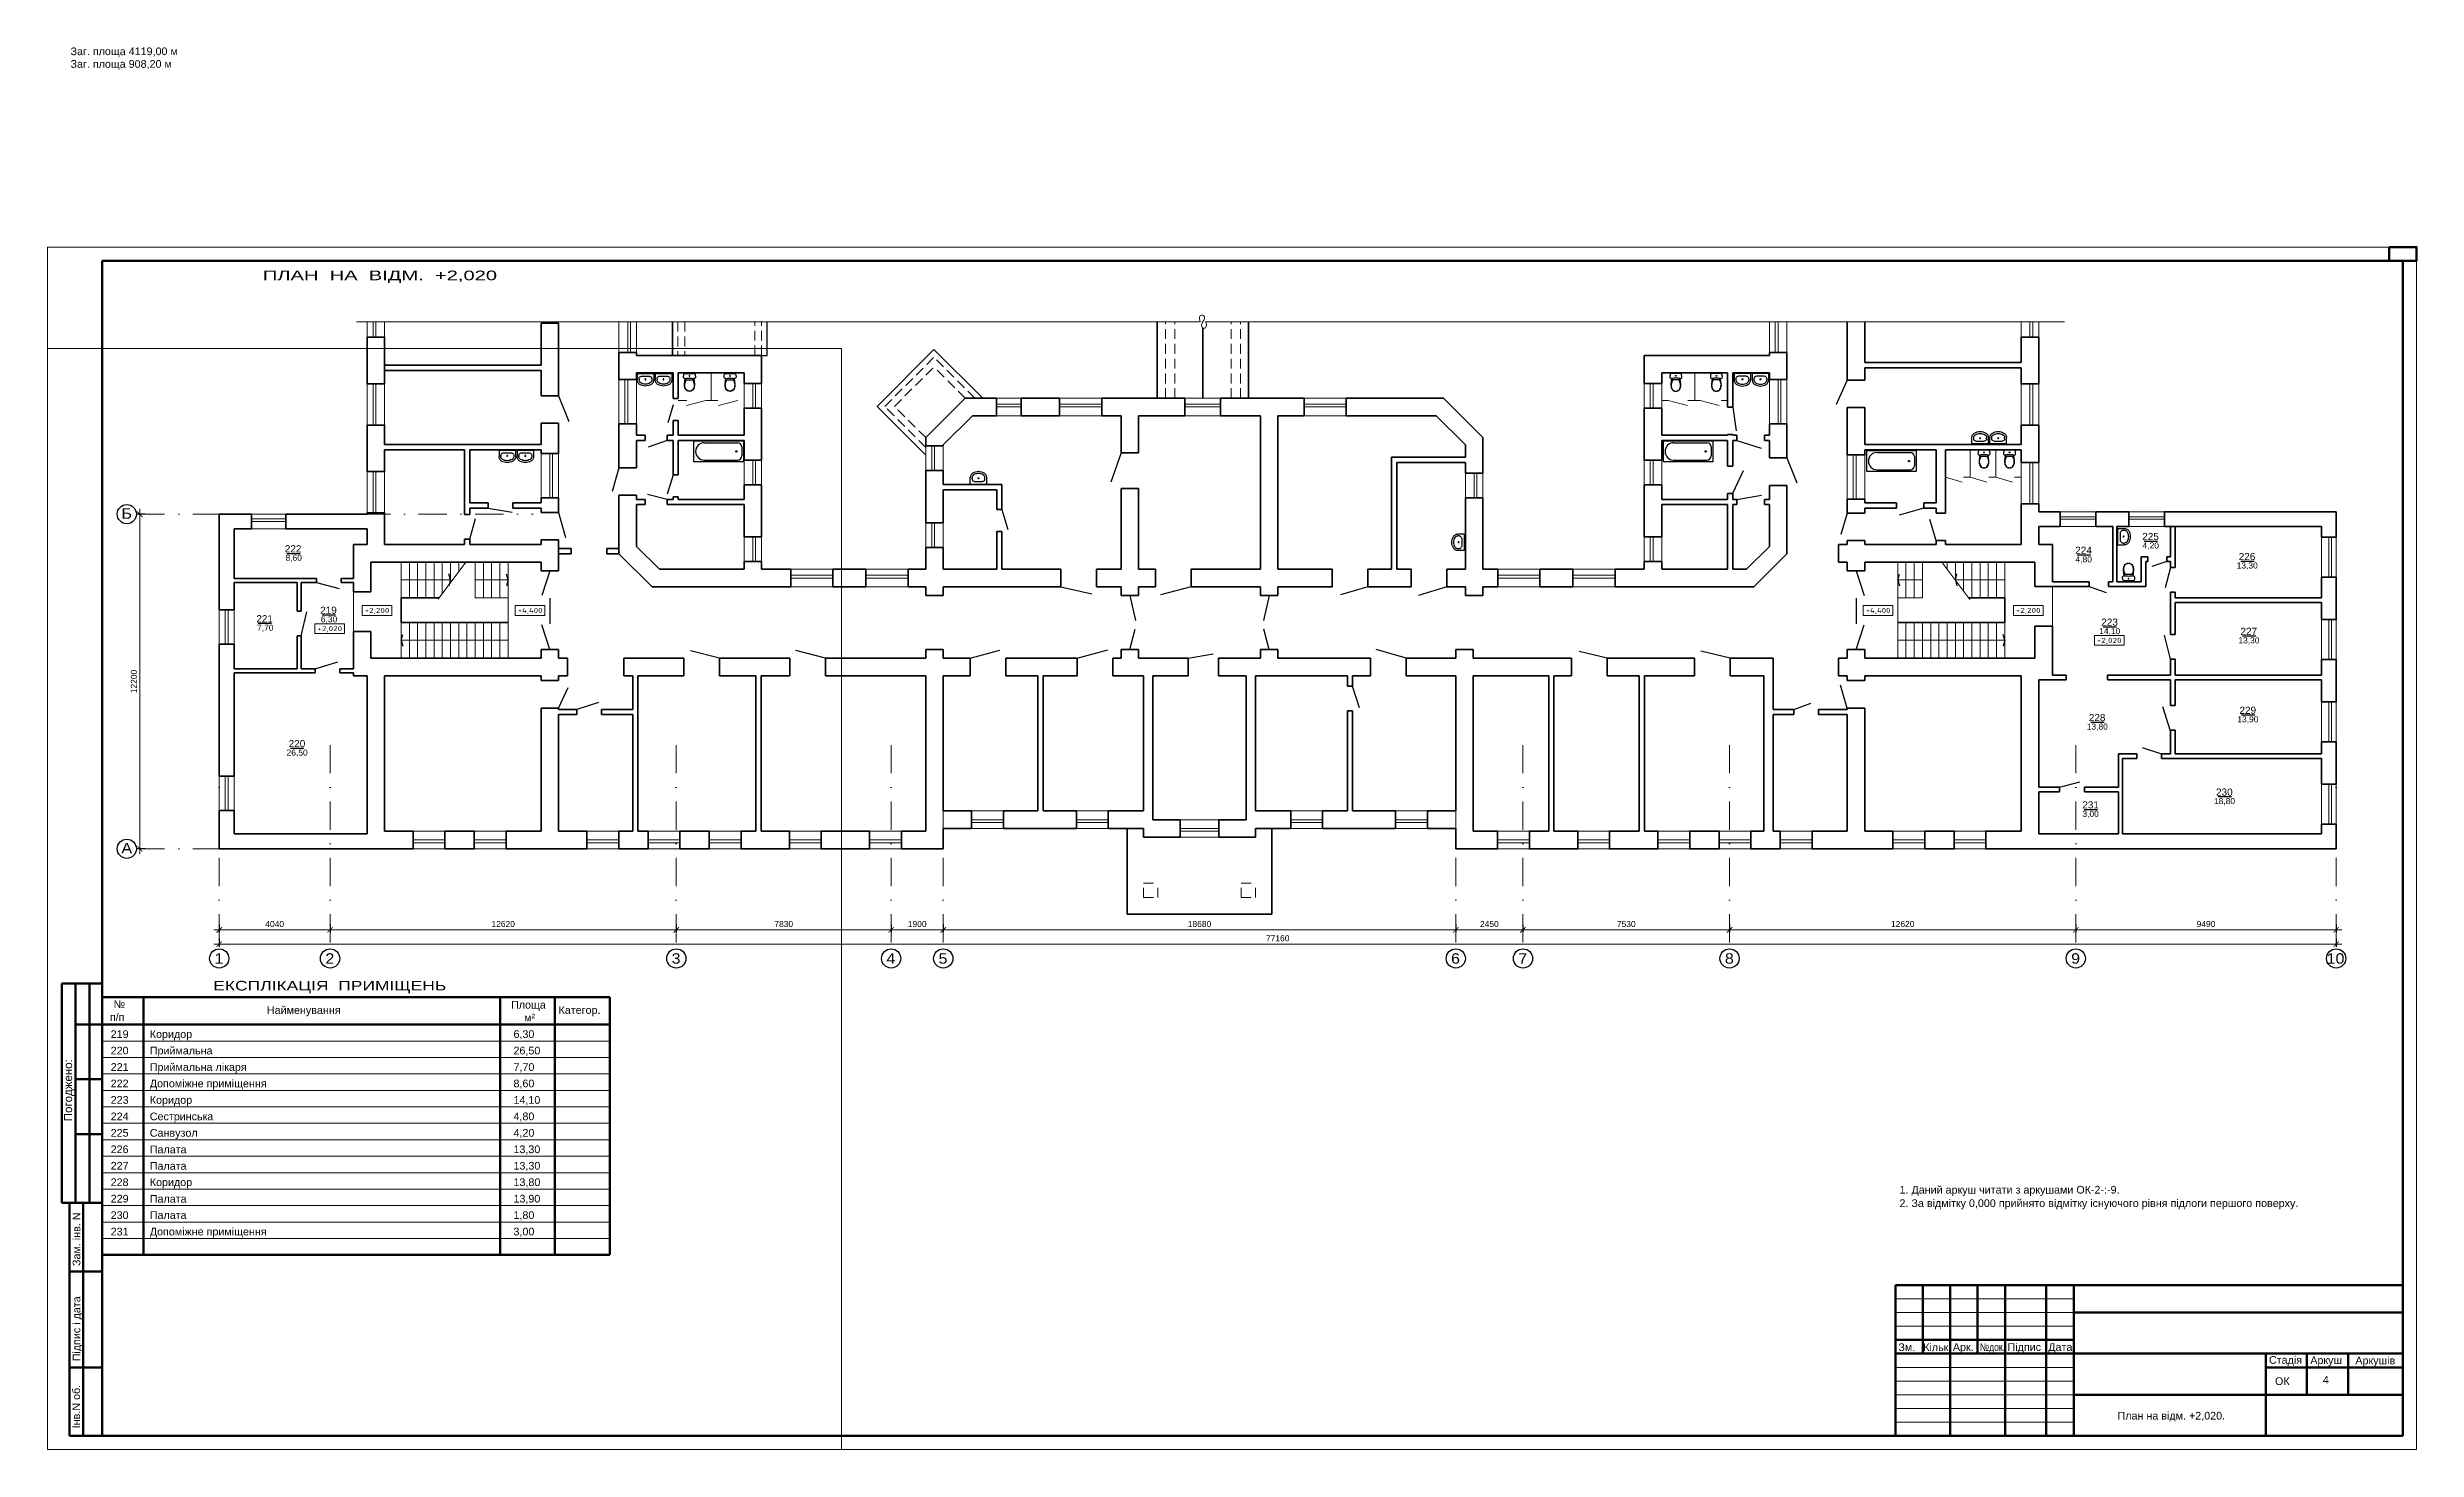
# Model space of a CAD drawing. Header units: millimetres. Extents: x 752233 to 2620908, y -654617 to -58944.
# Drawn here: x 1218641 to 1304997, y -270795 to -219664 of the extents above; entities that cross this region are included whole.
import ezdxf
from ezdxf.enums import TextEntityAlignment as Align

# ---------------------------------------------------------------- set-up
doc = ezdxf.new("R2010")
doc.units = ezdxf.units.MM
doc.header["$LTSCALE"] = 90
for name, pattern in [('DASHDOT', [25.4, 12.7, -6.35, 0, -6.35]), ('K5LT_DASHED_REINFORCED', [6, 4, -2]), ('Wipeout_Contour', [1000000.0, 0, -1000000.0])]:
    doc.linetypes.add(name, pattern=pattern)
doc.layers.get('0').update_dxf_attribs({"lineweight": 15})
doc.layers.get('DefPoints').update_dxf_attribs({"color": 255, "lineweight": 9})
doc.layers.add('Frame', color=3, linetype='Continuous', lineweight=0, plot=False)
doc.layers.add('Shutters', color=7, linetype='Continuous')
doc.layers.add('T', color=7, linetype='Continuous')
doc.styles.add('style2', font='ARIAL.TTF')
doc.styles.add('txt200', font='txt.shx', dxfattribs={"width": 0.9, "height": 200})
doc.dimstyles.new('ARKO_TICK_EXTLINES', dxfattribs={"dimscale": 100, "dimtxt": 2.2, "dimasz": 2, "dimexe": 1, "dimexo": 1, "dimgap": 1, "dimtad": 1, "dimdec": 0, "dimzin": 0, "dimtxsty": 'style2', "dimblk": 'ARCHTICK', "dimcen": 2, "dimdle": 2, "dimclrd": 5, "dimadec": 0, "dimazin": 0, "dimtfac": 1, "dimtdec": 0, "dimtix": 1, "dimtmove": 0, "dimatfit": 0, "dimfxl": 0, "dimtolj": 1, "dimtzin": 0, "dimlwd": 20, "dimarcsym": 0})

msp = doc.modelspace()

# ---------------------------------------------------------------- texts
at = {"color": 1, "linetype": 'Continuous', "style": 'style2'}
for s, p in [('Заг. площа 4119,00 м', (1219485, -219948.1)), ('Заг. площа 908,20 м', (1219485, -220408))]:
    msp.add_text(s, height=280, dxfattribs=at).set_placement(p)
at = {"color": 7, "linetype": 'Continuous', "style": 'style2'}
for s, height, width, p in [('Б', 380, 1.1, (1221339.7, -236850.3)), ('А', 380, 1.1, (1221339.7, -249050.3)), ('1', 380, 1.1, (1224734.1, -253075.5)), ('2', 380, 1.1, (1228774.1, -253075.5)), ('3', 380, 1.1, (1241394.1, -253075.5)), ('4', 380, 1.1, (1249224.1, -253075.5)), ('5', 380, 1.1, (1251124.1, -253075.5)), ('6', 380, 1.1, (1269804.1, -253075.5)), ('7', 380, 1.1, (1272254.1, -253075.5)), ('8', 380, 1.1, (1279784.1, -253075.5)), ('9', 380, 1.1, (1292404.1, -253075.5)), ('10', 380, 1.1, (1301716.3, -253075.5)), ('ЕКСПЛІКАЦІЯ  ПРИМІЩЕНЬ', 350, 1.3, (1224686.6, -254053.1)), ('№док.', 280, 0.8, (1289079.2, -267195.7))]:
    msp.add_text(s, height=height, dxfattribs=dict(at, width=width)).set_placement(p)
for s, height, p in [('225', 260, (1294996.1, -237627.9)), ('222', 260, (1227295.2, -238077.2)), ('8,60', 220, (1227320.7, -238385.4)), ('4,80', 220, (1292564.4, -238439.3)), ('224', 260, (1292553.7, -238131)), ('4,20', 220, (1295006.8, -237936.1)), ('226', 260, (1298512.9, -238358.2)), ('13,30', 220, (1298437, -238666.5)), ('219', 260, (1228583.6, -240318.3)), ('221', 260, (1226257.9, -240627.9)), ('7,70', 220, (1226283.4, -240936.1)), ('6,30', 220, (1228609.1, -240626.5)), ('14,10', 220, (1293427, -241059.7)), ('223', 260, (1293503, -240751.4)), ('227', 260, (1298576.5, -241088.7)), ('13,30', 220, (1298500.5, -241397)), ('13,80', 220, (1292972.7, -244540)), ('228', 260, (1293048.7, -244231.8)), ('13,90', 220, (1298462.8, -244273.7)), ('229', 260, (1298538.8, -243965.5)), ('220', 260, (1227435.6, -245180.4)), ('26,50', 220, (1227359.6, -245488.6)), ('230', 260, (1297686, -246948.5)), ('3,00', 220, (1292815.1, -247722.3)), ('231', 260, (1292810.9, -247414.1)), ('18,80', 220, (1297610, -247256.7)), ('219', 280, (1220948.1, -255783.7)), ('Коридор', 280, (1222373.6, -255783.7)), ('6,30', 280, (1235629.7, -255783.7)), ('220', 280, (1220948.1, -256383.7)), ('Приймальна', 280, (1222373.6, -256383.7)), ('26,50', 280, (1235629.7, -256383.7)), ('221', 280, (1220948.1, -256983.7)), ('222', 280, (1220948.1, -257583.7)), ('Допоміжне приміщення', 280, (1222373.6, -257583.7)), ('Приймальна лікаря', 280, (1222373.6, -256983.7)), ('8,60', 280, (1235629.7, -257583.7)), ('7,70', 280, (1235629.7, -256983.7)), ('223', 280, (1220948.1, -258183.7)), ('Коридор', 280, (1222373.6, -258183.7)), ('14,10', 280, (1235629.7, -258183.7)), ('224', 280, (1220948.1, -258783.7)), ('Сестринська', 280, (1222373.6, -258783.7)), ('4,80', 280, (1235629.7, -258783.7)), ('225', 280, (1220948.1, -259383.7)), ('226', 280, (1220948.1, -259983.7)), ('Санвузол', 280, (1222373.6, -259383.7)), ('Палата', 280, (1222373.6, -259988.9)), ('4,20', 280, (1235629.7, -259383.7)), ('13,30', 280, (1235629.7, -259983.7)), ('227', 280, (1220948.1, -260583.7)), ('Палата', 280, (1222373.6, -260588.9)), ('13,30', 280, (1235629.7, -260583.7)), ('228', 280, (1220948.1, -261183.7)), ('229', 280, (1220948.1, -261783.7)), ('Палата', 280, (1222373.6, -261788.9)), ('Коридор', 280, (1222373.6, -261183.7)), ('13,80', 280, (1235629.7, -261183.7)), ('13,90', 280, (1235629.7, -261783.7)), ('2. За відмітку 0,000 прийнято відмітку існуючого рівня підлоги першого поверху.', 280, (1286149, -261948.2)), ('1. Даний аркуш читати з аркушами ОК-2-:-9.', 280, (1286149, -261457.8)), ('230', 280, (1220948.1, -262383.7)), ('Палата', 280, (1222373.6, -262383.7)), ('1,80', 280, (1235629.7, -262383.7)), ('231', 280, (1220948.1, -262983.7)), ('Допоміжне приміщення', 280, (1222373.6, -262983.7)), ('3,00', 280, (1235629.7, -262983.7)), ('Зм.', 280, (1286107.2, -267200.5)), ('Кільк.', 280, (1287013.6, -267201.7)), ('Арк.', 280, (1288093.7, -267195.7)), ('Підпис', 280, (1290085.1, -267195.7)), ('Дата', 280, (1291571.4, -267195.7)), ('Стадія', 280, (1299616.4, -267663.9)), ('Аркуш', 280, (1301121.6, -267674.2)), ('Аркушів', 280, (1302763.3, -267684.9)), ('ОК', 280, (1299836.3, -268437.3)), ('4', 280, (1301579.5, -268388.8)), ('План на відм. +2,020.', 280, (1294097.4, -269697.5))]:
    msp.add_text(s, height=height, dxfattribs=at).set_placement(p)
at = {"color": 7, "linetype": 'ByBlock', "lineweight": 15, "style": 'style2'}
for s, p in [(' №', (1220945.3, -254691.3)), ('Найменування', (1226642.7, -254908)), ('Площа', (1235541.2, -254714.2)), ('Категор.', (1237272.8, -254904.8)), ('п/п', (1220919.4, -255162.7)), ('м²', (1236016.6, -255180.9))]:
    msp.add_text(s, height=280, dxfattribs=at).set_placement(p)
at = {"color": 7, "linetype": 'Continuous', "style": 'style2'}
for s, p in [('Зам. iнв. N', (1219842.1, -264098.7)), ('Пiдпис i дата', (1219843.2, -267573.1)), ('Iнв.N об.', (1219832.1, -270015.6))]:
    msp.add_text(s, height=280, rotation=90, dxfattribs=at).set_placement(p)
at = {"color": 0, "lineweight": 15, "insert": (1219242.9, -258819.3), "char_height": 300, "attachment_point": 1, "rotation": 90, "style": 'txt200'}
msp.add_mtext('{\\fArial|b0|i0|c204|p34;\\W1;Погоджено:}', dxfattribs=at)
at = {"layer": 'T', "color": 7, "linetype": 'Continuous', "style": 'style2', "width": 1.5}
msp.add_text('ПЛАН  НА  ВІДМ.  +2,020', height=350, dxfattribs=at).set_placement((1226495, -228154.3))

# ---------------------------------------------------------------- blocks, each defined once
blk = doc.blocks.new('A$C0C1168F7')
at = {"color": 254, "linetype": 'Wipeout_Contour', "ltscale": 5960.404581}
blk.add_wipeout([(0, 450), (0, 221), (3, 187), (11, 155), (26, 124), (44, 97), (68, 73), (95, 54), (160, 24), (229, 6), (300, 0), (371, 6), (440, 24), (505, 54), (532, 73), (556, 97), (574, 124), (589, 155), (597, 187), (600, 221), (600, 450)], dxfattribs=at).dxf.layer = 'Shutters'
at = {"layer": 'Shutters', "color": 133, "linetype": 'Continuous'}
for p, q in [((0, 450), (0, 221)), ((600, 450), (0, 450)), ((65, 267), (65, 221)), ((181, 358), (181, 358)), ((419, 358), (181, 358)), ((535, 267), (535, 221)), ((600, 450), (600, 221))]:
    blk.add_line(p, q, dxfattribs=at)
for points in [[(0, 221), (2, 196), (6, 171), (14, 147), (25, 124), (39, 103), (56, 84), (74, 68), (95, 54)], [(181, 358), (159, 356), (137, 351), (117, 342), (99, 331), (85, 317), (74, 302), (67, 284), (65, 267)], [(65, 221), (66, 205), (69, 189), (74, 173), (82, 159), (90, 146), (101, 134), (113, 123), (126, 114)], [(95, 54), (143, 31), (194, 14), (247, 3), (300, 0), (353, 3), (406, 14), (457, 31), (505, 54)], [(126, 114), (167, 94), (210, 80), (255, 71), (300, 68), (345, 71), (390, 80), (433, 94), (474, 114)], [(535, 267), (533, 284), (526, 302), (515, 317), (501, 331), (483, 342), (463, 351), (441, 356), (419, 358)], [(474, 114), (487, 123), (499, 134), (510, 146), (518, 159), (526, 173), (531, 189), (534, 205), (535, 221)], [(505, 54), (526, 68), (544, 84), (561, 103), (575, 124), (586, 147), (594, 171), (598, 196), (600, 221)]]:
    blk.add_lwpolyline(points, dxfattribs=at)
blk.add_circle((300, 243), 17.5, dxfattribs=at)
blk = doc.blocks.new('A$C5F3917FC')
at = {"color": 254, "linetype": 'Wipeout_Contour', "ltscale": 14728.445072}
blk.add_wipeout([(31, 650), (18, 619), (8, 587), (2, 554), (0, 520), (5, 498), (20, 479), (40, 469), (64, 469), (102, 475), (141, 480), (181, 483), (220, 484), (259, 483), (299, 480), (338, 475), (376, 469), (400, 469), (420, 479), (435, 498), (440, 520), (438, 554), (432, 587), (422, 619), (409, 650)], dxfattribs=at).dxf.layer = 'Shutters'
at = {"color": 254, "linetype": 'Wipeout_Contour', "ltscale": 9083.641401}
blk.add_wipeout([(98, 419), (342, 419), (363, 381), (380, 341), (392, 300), (399, 257), (376, 469), (338, 475), (299, 480), (259, 483), (220, 484), (181, 483), (141, 480), (102, 475), (64, 469), (41, 257), (48, 300), (60, 341), (77, 381)], dxfattribs=at).dxf.layer = 'Shutters'
at = {"color": 254, "linetype": 'Wipeout_Contour', "ltscale": 8188.801298}
blk.add_wipeout([(343, 54), (369, 92), (386, 132), (396, 173), (400, 215), (399, 257), (392, 301), (379, 344), (361, 385), (337, 427), (103, 427), (79, 385), (61, 344), (48, 301), (41, 257), (39, 215), (44, 173), (54, 132), (71, 92), (97, 54), (132, 25), (174, 6), (220, 0), (266, 6), (308, 25)], dxfattribs=at).dxf.layer = 'Shutters'
at = {"layer": 'Shutters', "color": 133, "linetype": 'Continuous'}
for p, q in [((2, 554), (0, 520)), ((0, 520), (5, 498)), ((8, 587), (2, 554)), ((5, 498), (20, 479)), ((18, 619), (8, 587)), ((31, 650), (18, 619)), ((20, 479), (40, 469)), ((409, 650), (31, 650)), ((41, 257), (39, 215)), ((39, 215), (44, 173)), ((40, 469), (64, 469)), ((64, 469), (41, 257)), ((48, 300), (41, 257)), ((44, 173), (54, 132)), ((49, 256), (47, 215)), ((47, 215), (52, 174)), ((60, 341), (48, 300)), ((56, 299), (49, 256)), ((52, 174), (62, 134)), ((54, 132), (70, 92)), ((68, 341), (56, 299)), ((77, 381), (60, 341)), ((62, 134), (78, 96)), ((86, 381), (68, 341)), ((70, 92), (97, 54)), ((98, 419), (77, 381)), ((78, 96), (102, 60)), ((107, 419), (86, 381)), ((97, 54), (132, 25)), ((342, 419), (98, 419)), ((102, 60), (136, 32)), ((132, 25), (174, 6)), ((136, 32), (176, 14)), ((174, 6), (220, 0)), ((176, 14), (220, 8)), ((220, 8), (264, 14)), ((220, 0), (266, 6)), ((264, 14), (304, 32)), ((266, 6), (308, 25)), ((304, 32), (338, 60)), ((308, 25), (343, 54)), ((354, 381), (333, 419)), ((338, 60), (362, 96)), ((363, 381), (342, 419)), ((343, 54), (370, 92)), ((371, 341), (354, 381)), ((362, 96), (378, 134)), ((380, 341), (363, 381)), ((370, 92), (386, 132)), ((384, 299), (371, 341)), ((399, 257), (376, 469)), ((376, 469), (400, 469)), ((378, 134), (388, 174)), ((392, 300), (380, 341)), ((391, 256), (384, 299)), ((386, 132), (396, 173)), ((388, 174), (393, 215)), ((393, 215), (391, 256)), ((399, 257), (392, 300)), ((396, 173), (401, 215)), ((401, 215), (399, 257)), ((400, 469), (420, 479)), ((422, 619), (409, 650)), ((420, 479), (435, 498)), ((432, 587), (422, 619)), ((438, 554), (432, 587)), ((435, 498), (440, 520)), ((440, 520), (438, 554))]:
    blk.add_line(p, q, dxfattribs=at)
blk.add_lwpolyline([(376, 469), (338, 475), (299, 480), (259, 483), (220, 484), (181, 483), (141, 480), (102, 475), (64, 469)], dxfattribs=at)
blk.add_circle((220, 567), 15, dxfattribs=at)
blk = doc.blocks.new('A$C003F1A73')
at = {"color": 254, "linetype": 'Wipeout_Contour', "ltscale": 4500.361208}
blk.add_wipeout([(0, 0), (1800, 0), (1800, 750), (0, 750)], dxfattribs=at).dxf.layer = 'Shutters'
at = {"layer": 'Shutters', "color": 133, "linetype": 'Continuous'}
for p, q in [((0, 0), (0, 750)), ((0, 750), (1800, 750)), ((60, 210), (60, 540)), ((1425, 690), (210, 690)), ((1425, 60), (210, 60)), ((1800, 750), (1800, 0)), ((0, 0), (1800, 0))]:
    blk.add_line(p, q, dxfattribs=at)
blk.add_circle((256, 375), 25, dxfattribs=at)
for centre, radius, start, end in [((210, 540), 150, 90, 180), ((210, 210), 150, 180, 270), ((1425, 375), 315, 270, 90)]:
    blk.add_arc(centre, radius, start, end, dxfattribs=at)
blk = doc.blocks.new('OTMET_P')
at = {"color": 0, "linetype": 'ByBlock'}
blk.add_lwpolyline([(-6, -2), (-6, 2), (6, 2), (6, -2)], close=True, dxfattribs=at)
at = {"color": 0, "linetype": 'ByBlock', "style": 'txt200', "width": 1.071429}
blk.add_attdef('OTMET', text='', height=2, dxfattribs=at).set_placement((-5, -1), (5, -1), align=Align.FIT)
blk = doc.blocks.new('_ArchTick')
at = {"color": 0, "linetype": 'ByBlock', "const_width": 0.15}
blk.add_lwpolyline([(-0.5, -0.5), (0.5, 0.5)], dxfattribs=at)
blk = doc.blocks.new('*D31')
at = {"color": 5, "lineweight": 20}
blk.add_line((1222006, -249085), (1222006, -236485), dxfattribs=at)
at = {"color": 0, "lineweight": -2}
for p, q in [((1222206, -236685), (1221906, -236685)), ((1222206, -248885), (1221906, -248885))]:
    blk.add_line(p, q, dxfattribs=at)
at = {"layer": 'DefPoints', "color": 0, "lineweight": 15}
for p in [(1222006, -236685), (1225682, -236685), (1224056, -248885)]:
    blk.add_point(p, dxfattribs=at)
at = {"color": 5, "lineweight": 20, "xscale": 200, "yscale": 200, "zscale": 200}
for p, rotation in [((1222006, -236685), 90), ((1222006, -248885), 270)]:
    blk.add_blockref('_ArchTick', p, dxfattribs=dict(at, rotation=rotation))
at = {"color": 0, "lineweight": 15, "insert": (1221794, -242785), "char_height": 220, "attachment_point": 5, "rotation": 90, "style": 'style2'}
blk.add_mtext('\\A1;12200', dxfattribs=at)
blk = doc.blocks.new('*D36')
at = {"color": 5, "lineweight": 20}
blk.add_line((1224705, -252361), (1302265, -252361), dxfattribs=at)
at = {"color": 0, "lineweight": -2}
for p, q in [((1224905, -252161), (1224905, -252461)), ((1302065, -252161), (1302065, -252461))]:
    blk.add_line(p, q, dxfattribs=at)
at = {"layer": 'DefPoints', "color": 0, "lineweight": 15}
for p in [(1224905, -249223), (1302065, -249223), (1302065, -252361)]:
    blk.add_point(p, dxfattribs=at)
at = {"color": 5, "lineweight": 20, "xscale": 200, "yscale": 200, "zscale": 200, "rotation": 180}
blk.add_blockref('_ArchTick', (1224905, -252361), dxfattribs=at)
at = {"color": 5, "lineweight": 20, "xscale": 200, "yscale": 200, "zscale": 200}
blk.add_blockref('_ArchTick', (1302065, -252361), dxfattribs=at)
at = {"color": 0, "lineweight": 15, "insert": (1263485, -252149), "char_height": 220, "attachment_point": 5, "style": 'style2'}
blk.add_mtext('\\A1;77160', dxfattribs=at)
blk = doc.blocks.new('*D42')
at = {"color": 5, "lineweight": 20}
blk.add_line((1302265, -251842), (1292375, -251842), dxfattribs=at)
at = {"color": 0, "lineweight": -2}
for p, q in [((1292575, -251642), (1292575, -251942)), ((1302065, -251642), (1302065, -251942))]:
    blk.add_line(p, q, dxfattribs=at)
at = {"layer": 'DefPoints', "color": 0, "lineweight": 15}
for p in [(1292575, -250079), (1302065, -250079), (1292575, -251842)]:
    blk.add_point(p, dxfattribs=at)
at = {"color": 5, "lineweight": 20, "xscale": 200, "yscale": 200, "zscale": 200, "rotation": 180}
blk.add_blockref('_ArchTick', (1292575, -251842), dxfattribs=at)
at = {"color": 5, "lineweight": 20, "xscale": 200, "yscale": 200, "zscale": 200}
blk.add_blockref('_ArchTick', (1302065, -251842), dxfattribs=at)
at = {"color": 0, "lineweight": 15, "insert": (1297320, -251630), "char_height": 220, "attachment_point": 5, "style": 'style2'}
blk.add_mtext('\\A1;9490', dxfattribs=at)
blk = doc.blocks.new('*D43')
at = {"color": 5, "lineweight": 20}
blk.add_line((1292775, -251842), (1279755, -251842), dxfattribs=at)
at = {"color": 0, "lineweight": -2}
for p, q in [((1279955, -251642), (1279955, -251942)), ((1292575, -251642), (1292575, -251942))]:
    blk.add_line(p, q, dxfattribs=at)
at = {"layer": 'DefPoints', "color": 0, "lineweight": 15}
for p in [(1279955, -250364), (1292575, -250079), (1279955, -251842)]:
    blk.add_point(p, dxfattribs=at)
at = {"color": 5, "lineweight": 20, "xscale": 200, "yscale": 200, "zscale": 200, "rotation": 180}
blk.add_blockref('_ArchTick', (1279955, -251842), dxfattribs=at)
at = {"color": 5, "lineweight": 20, "xscale": 200, "yscale": 200, "zscale": 200}
blk.add_blockref('_ArchTick', (1292575, -251842), dxfattribs=at)
at = {"color": 0, "lineweight": 15, "insert": (1286265, -251630), "char_height": 220, "attachment_point": 5, "style": 'style2'}
blk.add_mtext('\\A1;12620', dxfattribs=at)
blk = doc.blocks.new('*D44')
at = {"color": 5, "lineweight": 20}
blk.add_line((1280155, -251842), (1272225, -251842), dxfattribs=at)
at = {"color": 0, "lineweight": -2}
for p, q in [((1272425, -251642), (1272425, -251942)), ((1279955, -251642), (1279955, -251942))]:
    blk.add_line(p, q, dxfattribs=at)
at = {"layer": 'DefPoints', "color": 0, "lineweight": 15}
for p in [(1272425, -250364), (1279955, -250364), (1272425, -251842)]:
    blk.add_point(p, dxfattribs=at)
at = {"color": 5, "lineweight": 20, "xscale": 200, "yscale": 200, "zscale": 200, "rotation": 180}
blk.add_blockref('_ArchTick', (1272425, -251842), dxfattribs=at)
at = {"color": 5, "lineweight": 20, "xscale": 200, "yscale": 200, "zscale": 200}
blk.add_blockref('_ArchTick', (1279955, -251842), dxfattribs=at)
at = {"color": 0, "lineweight": 15, "insert": (1276190, -251630), "char_height": 220, "attachment_point": 5, "style": 'style2'}
blk.add_mtext('\\A1;7530', dxfattribs=at)
blk = doc.blocks.new('*D45')
at = {"color": 5, "lineweight": 20}
blk.add_line((1272625, -251842), (1269775, -251842), dxfattribs=at)
at = {"color": 0, "lineweight": -2}
for p, q in [((1269975, -251642), (1269975, -251942)), ((1272425, -251642), (1272425, -251942))]:
    blk.add_line(p, q, dxfattribs=at)
at = {"layer": 'DefPoints', "color": 0, "lineweight": 15}
for p in [(1269975, -250364), (1272425, -250364), (1269975, -251842)]:
    blk.add_point(p, dxfattribs=at)
at = {"color": 5, "lineweight": 20, "xscale": 200, "yscale": 200, "zscale": 200, "rotation": 180}
blk.add_blockref('_ArchTick', (1269975, -251842), dxfattribs=at)
at = {"color": 5, "lineweight": 20, "xscale": 200, "yscale": 200, "zscale": 200}
blk.add_blockref('_ArchTick', (1272425, -251842), dxfattribs=at)
at = {"color": 0, "lineweight": 15, "insert": (1271200, -251630), "char_height": 220, "attachment_point": 5, "style": 'style2'}
blk.add_mtext('\\A1;2450', dxfattribs=at)
blk = doc.blocks.new('*D46')
at = {"color": 5, "lineweight": 20}
blk.add_line((1270175, -251842), (1251095, -251842), dxfattribs=at)
at = {"color": 0, "lineweight": -2}
for p, q in [((1251295, -251642), (1251295, -251942)), ((1269975, -251642), (1269975, -251942))]:
    blk.add_line(p, q, dxfattribs=at)
at = {"layer": 'DefPoints', "color": 0, "lineweight": 15}
for p in [(1251295, -250364), (1269975, -250364), (1251295, -251842)]:
    blk.add_point(p, dxfattribs=at)
at = {"color": 5, "lineweight": 20, "xscale": 200, "yscale": 200, "zscale": 200, "rotation": 180}
blk.add_blockref('_ArchTick', (1251295, -251842), dxfattribs=at)
at = {"color": 5, "lineweight": 20, "xscale": 200, "yscale": 200, "zscale": 200}
blk.add_blockref('_ArchTick', (1269975, -251842), dxfattribs=at)
at = {"color": 0, "lineweight": 15, "insert": (1260635, -251630), "char_height": 220, "attachment_point": 5, "style": 'style2'}
blk.add_mtext('\\A1;18680', dxfattribs=at)
blk = doc.blocks.new('*D47')
at = {"color": 5, "lineweight": 20}
blk.add_line((1251495, -251842), (1249195, -251842), dxfattribs=at)
at = {"color": 0, "lineweight": -2}
for p, q in [((1249395, -251642), (1249395, -251942)), ((1251295, -251642), (1251295, -251942))]:
    blk.add_line(p, q, dxfattribs=at)
at = {"layer": 'DefPoints', "color": 0, "lineweight": 15}
for p in [(1249395, -250364), (1251295, -250364), (1249395, -251842)]:
    blk.add_point(p, dxfattribs=at)
at = {"color": 5, "lineweight": 20, "xscale": 200, "yscale": 200, "zscale": 200, "rotation": 180}
blk.add_blockref('_ArchTick', (1249395, -251842), dxfattribs=at)
at = {"color": 5, "lineweight": 20, "xscale": 200, "yscale": 200, "zscale": 200}
blk.add_blockref('_ArchTick', (1251295, -251842), dxfattribs=at)
at = {"color": 0, "lineweight": 15, "insert": (1250345, -251630), "char_height": 220, "attachment_point": 5, "style": 'style2'}
blk.add_mtext('\\A1;1900', dxfattribs=at)
blk = doc.blocks.new('*D48')
at = {"color": 5, "lineweight": 20}
blk.add_line((1249595, -251842), (1241365, -251842), dxfattribs=at)
at = {"color": 0, "lineweight": -2}
for p, q in [((1241565, -251642), (1241565, -251942)), ((1249395, -251642), (1249395, -251942))]:
    blk.add_line(p, q, dxfattribs=at)
at = {"layer": 'DefPoints', "color": 0, "lineweight": 15}
for p in [(1241565, -250364), (1249395, -250364), (1241565, -251842)]:
    blk.add_point(p, dxfattribs=at)
at = {"color": 5, "lineweight": 20, "xscale": 200, "yscale": 200, "zscale": 200, "rotation": 180}
blk.add_blockref('_ArchTick', (1241565, -251842), dxfattribs=at)
at = {"color": 5, "lineweight": 20, "xscale": 200, "yscale": 200, "zscale": 200}
blk.add_blockref('_ArchTick', (1249395, -251842), dxfattribs=at)
at = {"color": 0, "lineweight": 15, "insert": (1245480, -251630), "char_height": 220, "attachment_point": 5, "style": 'style2'}
blk.add_mtext('\\A1;7830', dxfattribs=at)
blk = doc.blocks.new('*D49')
at = {"color": 5, "lineweight": 20}
blk.add_line((1241765, -251842), (1228745, -251842), dxfattribs=at)
at = {"color": 0, "lineweight": -2}
for p, q in [((1228945, -251642), (1228945, -251942)), ((1241565, -251642), (1241565, -251942))]:
    blk.add_line(p, q, dxfattribs=at)
at = {"layer": 'DefPoints', "color": 0, "lineweight": 15}
for p in [(1228945, -250364), (1241565, -250364), (1228945, -251842)]:
    blk.add_point(p, dxfattribs=at)
at = {"color": 5, "lineweight": 20, "xscale": 200, "yscale": 200, "zscale": 200, "rotation": 180}
blk.add_blockref('_ArchTick', (1228945, -251842), dxfattribs=at)
at = {"color": 5, "lineweight": 20, "xscale": 200, "yscale": 200, "zscale": 200}
blk.add_blockref('_ArchTick', (1241565, -251842), dxfattribs=at)
at = {"color": 0, "lineweight": 15, "insert": (1235255, -251630), "char_height": 220, "attachment_point": 5, "style": 'style2'}
blk.add_mtext('\\A1;12620', dxfattribs=at)
blk = doc.blocks.new('*D50')
at = {"color": 5, "lineweight": 20}
blk.add_line((1229145, -251842), (1224705, -251842), dxfattribs=at)
at = {"color": 0, "lineweight": -2}
for p, q in [((1224905, -251642), (1224905, -251942)), ((1228945, -251642), (1228945, -251942))]:
    blk.add_line(p, q, dxfattribs=at)
at = {"layer": 'DefPoints', "color": 0, "lineweight": 15}
for p in [(1224905, -250364), (1228945, -250364), (1224905, -251842)]:
    blk.add_point(p, dxfattribs=at)
at = {"color": 5, "lineweight": 20, "xscale": 200, "yscale": 200, "zscale": 200, "rotation": 180}
blk.add_blockref('_ArchTick', (1224905, -251842), dxfattribs=at)
at = {"color": 5, "lineweight": 20, "xscale": 200, "yscale": 200, "zscale": 200}
blk.add_blockref('_ArchTick', (1228945, -251842), dxfattribs=at)
at = {"color": 0, "lineweight": 15, "insert": (1226925, -251630), "char_height": 220, "attachment_point": 5, "style": 'style2'}
blk.add_mtext('\\A1;4040', dxfattribs=at)

# ---------------------------------------------------------------- dimensions: what is measured, and where the dimension line sits
at = {"color": 250, "lineweight": 15}
dim = msp.add_linear_dim(base=(1222006.2, -236685.1), p1=(1224056.4, -248885.1), p2=(1225681.8, -236685.1), angle=90, dimstyle='ARKO_TICK_EXTLINES', override={"dimtfill": 1, "dimtfillclr": 7, "dimarcsym": 1}, dxfattribs=at)
dim.commit()
dim.dimension.update_dxf_attribs({"geometry": '*D31', "text_midpoint": (1221793.8, -242785.1)})
for base, p1, p2, override, picture, middle in [((1302064.6, -252360.9), (1224904.6, -249222.9), (1302064.6, -249222.9), {"dimtfill": 1, "dimtfillclr": 7, "dimarcsym": 1}, '*D36', (1263484.6, -252148.6)), ((1224904.6, -251842.2), (1228944.6, -250364.4), (1224904.6, -250364.4), {"dimtmove": 1, "dimtfill": 1, "dimtfillclr": 7, "dimarcsym": 1}, '*D50', (1226924.6, -251629.8)), ((1228944.6, -251842.2), (1241564.6, -250364.4), (1228944.6, -250364.4), {"dimtmove": 1, "dimtfill": 1, "dimtfillclr": 7, "dimarcsym": 1}, '*D49', (1235254.6, -251629.8)), ((1241564.6, -251842.2), (1249394.6, -250364.4), (1241564.6, -250364.4), {"dimtmove": 1, "dimtfill": 1, "dimtfillclr": 7, "dimarcsym": 1}, '*D48', (1245479.6, -251629.8)), ((1249394.6, -251842.2), (1251294.6, -250364.4), (1249394.6, -250364.4), {"dimtmove": 1, "dimtfill": 1, "dimtfillclr": 7, "dimarcsym": 1}, '*D47', (1250344.6, -251629.8)), ((1251294.6, -251842.2), (1269974.6, -250364.4), (1251294.6, -250364.4), {"dimtmove": 1, "dimtfill": 1, "dimtfillclr": 7, "dimarcsym": 1}, '*D46', (1260634.6, -251629.8)), ((1269974.6, -251842.2), (1272424.6, -250364.4), (1269974.6, -250364.4), {"dimtmove": 1, "dimtfill": 1, "dimtfillclr": 7, "dimarcsym": 1}, '*D45', (1271199.6, -251629.8)), ((1272424.6, -251842.2), (1279954.6, -250364.4), (1272424.6, -250364.4), {"dimtmove": 1, "dimtfill": 1, "dimtfillclr": 7, "dimarcsym": 1}, '*D44', (1276189.6, -251629.8)), ((1279954.6, -251842.2), (1292574.6, -250079.5), (1279954.6, -250364.4), {"dimtmove": 1, "dimtfill": 1, "dimtfillclr": 7, "dimarcsym": 1}, '*D43', (1286264.6, -251629.8)), ((1292574.6, -251842.2), (1302064.6, -250079.5), (1292574.6, -250079.5), {"dimtfill": 1, "dimtfillclr": 7, "dimarcsym": 1}, '*D42', (1297319.6, -251629.8))]:
    dim = msp.add_linear_dim(base=base, p1=p1, p2=p2, dimstyle='ARKO_TICK_EXTLINES', override=override, dxfattribs=at)
    dim.commit()
    dim.dimension.update_dxf_attribs({"geometry": picture, "text_midpoint": middle})

# ---------------------------------------------------------------- linework, layer by layer
at = {"color": 250, "linetype": 'ByBlock', "ltscale": 4}
for p, q in [((1218641.2, -226943.4), (1218641.2, -270794.7)), ((1304996.5, -226943.4), (1218641.2, -226943.4)), ((1304996.5, -270794.7), (1304996.5, -226943.4)), ((1218641.2, -270794.7), (1304996.5, -270794.7))]:
    msp.add_line(p, q, dxfattribs=at)
at = {"color": 7, "lineweight": 50}
for p, q in [((1220641.2, -227443.4), (1220641.2, -270294.7)), ((1220641.2, -227443.4), (1304496.5, -227443.4)), ((1304496.5, -270294.7), (1304496.5, -227443.4)), ((1219171, -253796.6), (1220641.2, -253796.6)), ((1219171, -261792.2), (1219171, -253796.6)), ((1219671, -261792.2), (1219671, -253796.6)), ((1220171, -261792.2), (1220171, -253796.6)), ((1239141.2, -254296.6), (1220641.2, -254296.6)), ((1222141.2, -254296.6), (1222141.2, -263696.6)), ((1235141.2, -254296.6), (1235141.2, -263696.6)), ((1237141.2, -254296.6), (1237141.2, -263696.6)), ((1239141.2, -254296.6), (1239141.2, -263696.6)), ((1219671, -255296.6), (1220641.2, -255296.6)), ((1239141.2, -255296.6), (1220641.2, -255296.6)), ((1219671, -257292.2), (1220641.2, -257292.2)), ((1219671, -259292.2), (1220641.2, -259292.2)), ((1219171, -261792.2), (1220641.2, -261792.2)), ((1219441.2, -270294.7), (1219441.2, -261794.7)), ((1219941.2, -270294.7), (1219941.2, -261794.7)), ((1239141.2, -263696.6), (1220641.2, -263696.6)), ((1219441.2, -264294.7), (1220641.2, -264294.7)), ((1304496.5, -264794.7), (1285996.5, -264794.7)), ((1285996.5, -264794.7), (1304496.5, -264794.7)), ((1285996.5, -264794.7), (1285996.5, -270294.7)), ((1304496.5, -264794.7), (1285996.5, -264794.7)), ((1285996.5, -264794.7), (1285996.5, -270294.7)), ((1286996.5, -264794.7), (1286996.5, -267294.7)), ((1287996.5, -264794.7), (1287996.5, -270294.7)), ((1288996.5, -264794.7), (1288996.5, -267294.7)), ((1289996.5, -264794.7), (1289996.5, -270294.7)), ((1291496.5, -264794.7), (1291496.5, -270294.7)), ((1292496.5, -264794.7), (1292496.5, -270294.7)), ((1292496.5, -265794.7), (1304496.5, -265794.7)), ((1285996.5, -266794.7), (1292496.5, -266794.7)), ((1285996.5, -267294.7), (1304496.5, -267294.7)), ((1299496.5, -267294.7), (1299496.5, -270294.7)), ((1300996.5, -267294.7), (1300996.5, -268794.7)), ((1302496.5, -267294.7), (1302496.5, -268794.7)), ((1219441.2, -267794.7), (1220641.2, -267794.7)), ((1299496.5, -267794.7), (1304496.5, -267794.7)), ((1292496.5, -268794.7), (1304496.5, -268794.7)), ((1219441.2, -270294.7), (1304496.5, -270294.7))]:
    msp.add_line(p, q, dxfattribs=at)
at = {"color": 250, "lineweight": 15}
for p, q in [((1229913.9, -229667.3), (1260663, -229667.3)), ((1230294.6, -229667.3), (1230294.6, -230235.1)), ((1230512.2, -229667.3), (1230512.2, -230235.1)), ((1230614.6, -229667.3), (1230614.6, -230235.1)), ((1230934.6, -229667.3), (1230934.6, -230235.1)), ((1239474.6, -229667.3), (1239474.6, -230795.1)), ((1239794.6, -229667.3), (1239794.6, -230795.1)), ((1239896.9, -229667.3), (1239896.9, -230795.1)), ((1240114.6, -229667.3), (1240114.6, -230795.1)), ((1260851.1, -229667.3), (1292156.9, -229667.3)), ((1281404.6, -229667.3), (1281404.6, -230795.1)), ((1281622.2, -229667.3), (1281622.2, -230795.1)), ((1281724.6, -229667.3), (1281724.6, -230795.1)), ((1282044.6, -229667.3), (1282044.6, -230795.1)), ((1290584.6, -229667.3), (1290584.6, -230235.1)), ((1290904.6, -229667.3), (1290904.6, -230235.1)), ((1291006.9, -229667.3), (1291006.9, -230235.1)), ((1291224.6, -229667.3), (1291224.6, -230235.1)), ((1230294.6, -231935.1), (1230294.6, -233435.1)), ((1230512.2, -231935.1), (1230512.2, -233435.1)), ((1230614.6, -231935.1), (1230614.6, -233435.1)), ((1230934.6, -231935.1), (1230934.6, -233435.1)), ((1239474.6, -231775.1), (1239474.6, -233395.1)), ((1239692.2, -231775.1), (1239692.2, -233395.1)), ((1239794.6, -231775.1), (1239794.6, -233395.1)), ((1240114.6, -231775.1), (1240114.6, -233395.1)), ((1242834.6, -231535.1), (1242834.6, -232539.1)), ((1244034.6, -231915.1), (1244034.6, -232815.1)), ((1244354.6, -231915.1), (1244354.6, -232815.1)), ((1244456.9, -231915.1), (1244456.9, -232815.1)), ((1244674.6, -231915.1), (1244674.6, -232815.1)), ((1276844.6, -231915.1), (1276844.6, -232815.1)), ((1277062.2, -231915.1), (1277062.2, -232815.1)), ((1277164.6, -231915.1), (1277164.6, -232815.1)), ((1277484.6, -231915.1), (1277484.6, -232815.1)), ((1278684.6, -231535.1), (1278684.6, -232539.1)), ((1281404.6, -231775.1), (1281404.6, -233395.1)), ((1281724.6, -231775.1), (1281724.6, -233395.1)), ((1281826.9, -231775.1), (1281826.9, -233395.1)), ((1282044.6, -231775.1), (1282044.6, -233395.1)), ((1290584.6, -231935.1), (1290584.6, -233435.1)), ((1290904.6, -231935.1), (1290904.6, -233435.1)), ((1291006.9, -231935.1), (1291006.9, -233435.1)), ((1291224.6, -231935.1), (1291224.6, -233435.1)), ((1254134.6, -232455.1), (1253234.6, -232455.1)), ((1254134.6, -232672.8), (1253234.6, -232672.8)), ((1254134.6, -232775.1), (1253234.6, -232775.1)), ((1254134.6, -233095.1), (1253234.6, -233095.1)), ((1257074.6, -232455.1), (1255534.6, -232455.1)), ((1257074.6, -232672.8), (1255534.6, -232672.8)), ((1257074.6, -232775.1), (1255534.6, -232775.1)), ((1257074.6, -233095.1), (1255534.6, -233095.1)), ((1261399.9, -232455.1), (1260099.9, -232455.1)), ((1261399.9, -232672.8), (1260099.9, -232672.8)), ((1261399.9, -232775.1), (1260099.9, -232775.1)), ((1261399.9, -233095.1), (1260099.9, -233095.1)), ((1265984.6, -232455.1), (1264444.6, -232455.1)), ((1265984.6, -232672.8), (1264444.6, -232672.8)), ((1265984.6, -232775.1), (1264444.6, -232775.1)), ((1265984.6, -233095.1), (1264444.6, -233095.1)), ((1236634.6, -234468.1), (1236634.6, -236088.1)), ((1236954.6, -234468.1), (1236954.6, -236088.1)), ((1237056.9, -234468.1), (1237056.9, -236088.1)), ((1237274.6, -234468.1), (1237274.6, -236088.1)), ((1244034.6, -234715.1), (1244034.6, -235615.1)), ((1244354.6, -234715.1), (1244354.6, -235615.1)), ((1244456.9, -234715.1), (1244456.9, -235615.1)), ((1244674.6, -234715.1), (1244674.6, -235615.1)), ((1250654.6, -234195.1), (1250654.6, -235095.1)), ((1250872.2, -234195.1), (1250872.2, -235095.1)), ((1250974.6, -234195.1), (1250974.6, -235095.1)), ((1251294.6, -234195.1), (1251294.6, -235095.1)), ((1276844.6, -234715.1), (1276844.6, -235615.1)), ((1277062.2, -234715.1), (1277062.2, -235615.1)), ((1277164.6, -234715.1), (1277164.6, -235615.1)), ((1277484.6, -234715.1), (1277484.6, -235615.1)), ((1284244.6, -234522), (1284244.6, -236142)), ((1284462.2, -234522), (1284462.2, -236142)), ((1284564.6, -234522), (1284564.6, -236142)), ((1284884.6, -234522), (1284884.6, -236142)), ((1290584.6, -234805.1), (1290584.6, -236305.1)), ((1290904.6, -234805.1), (1290904.6, -236305.1)), ((1291006.9, -234805.1), (1291006.9, -236305.1)), ((1291224.6, -234805.1), (1291224.6, -236305.1)), ((1230294.6, -235135.1), (1230294.6, -236635.1)), ((1230512.2, -235135.1), (1230512.2, -236635.1)), ((1230614.6, -235135.1), (1230614.6, -236635.1)), ((1230934.6, -235135.1), (1230934.6, -236635.1)), ((1270324.6, -235185.5), (1270324.6, -236085.5)), ((1270644.6, -235185.5), (1270644.6, -236085.5)), ((1270746.9, -235185.5), (1270746.9, -236085.5)), ((1270964.6, -235185.5), (1270964.6, -236085.5)), ((1287827.4, -235331.5), (1288437.5, -235519.2)), ((1292004.6, -236595.1), (1293304.6, -236595.1)), ((1294504.6, -236595.1), (1295804.6, -236595.1)), ((1227334.6, -236685.1), (1226084.6, -236685.1)), ((1227334.6, -236852.8), (1226084.6, -236852.8)), ((1227334.6, -236955.1), (1226084.6, -236955.1)), ((1227334.6, -237225.1), (1226084.6, -237225.1)), ((1250654.6, -236995.1), (1250654.6, -237895.1)), ((1250872.2, -236995.1), (1250872.2, -237895.1)), ((1250974.6, -236995.1), (1250974.6, -237895.1)), ((1251294.6, -236995.1), (1251294.6, -237895.1)), ((1292004.6, -236776.9), (1293304.6, -236776.9)), ((1292004.6, -236865.1), (1293304.6, -236865.1)), ((1292004.6, -237135.1), (1293304.6, -237135.1)), ((1294504.6, -236776.9), (1295804.6, -236776.9)), ((1294504.6, -236865.1), (1295804.6, -236865.1)), ((1294504.6, -237135.1), (1295804.6, -237135.1)), ((1244034.6, -237515.1), (1244034.6, -238415.1)), ((1244354.6, -237515.1), (1244354.6, -238415.1)), ((1244456.9, -237515.1), (1244456.9, -238415.1)), ((1244674.6, -237515.1), (1244674.6, -238415.1)), ((1276844.6, -237515.1), (1276844.6, -238415.1)), ((1277062.2, -237515.1), (1277062.2, -238415.1)), ((1277164.6, -237515.1), (1277164.6, -238415.1)), ((1277484.6, -237515.1), (1277484.6, -238415.1)), ((1301524.6, -237525.1), (1301524.6, -238985.1)), ((1301794.6, -237525.1), (1301794.6, -238985.1)), ((1301896.9, -237525.1), (1301896.9, -238985.1)), ((1302064.6, -237525.1), (1302064.6, -238985.1)), ((1231534.6, -239085.1), (1233337.4, -239085.1)), ((1233892, -238435.1), (1232880.2, -239780.1)), ((1234234.6, -239085.1), (1235434.6, -239085.1)), ((1247274.6, -238695.1), (1245734.6, -238695.1)), ((1247274.6, -238912.8), (1245734.6, -238912.8)), ((1247274.6, -239015.1), (1245734.6, -239015.1)), ((1250014.6, -238695.1), (1248474.6, -238695.1)), ((1250014.6, -238912.8), (1248474.6, -238912.8)), ((1250014.6, -239015.1), (1248474.6, -239015.1)), ((1273044.6, -238695.1), (1271504.6, -238695.1)), ((1273044.6, -238912.8), (1271504.6, -238912.8)), ((1273044.6, -239015.1), (1271504.6, -239015.1)), ((1275784.6, -238695.1), (1274244.6, -238695.1)), ((1275784.6, -238912.8), (1274244.6, -238912.8)), ((1275784.6, -239015.1), (1274244.6, -239015.1)), ((1286984.6, -239085.1), (1286084.6, -239085.1)), ((1287692.8, -238435.1), (1288713, -239791.2)), ((1289984.6, -239085.1), (1288181.8, -239085.1)), ((1229794.6, -239516.6), (1229794.6, -240966.6)), ((1247274.6, -239335.1), (1245734.6, -239335.1)), ((1250014.6, -239335.1), (1248474.6, -239335.1)), ((1273044.6, -239335.1), (1271504.6, -239335.1)), ((1275784.6, -239335.1), (1274244.6, -239335.1)), ((1291724.6, -239316.6), (1291724.6, -240766.6)), ((1224904.6, -240175.1), (1224904.6, -241425.1)), ((1225122.2, -240175.1), (1225122.2, -241425.1)), ((1225224.6, -240175.1), (1225224.6, -241425.1)), ((1225444.6, -240175.1), (1225444.6, -241425.1)), ((1301524.6, -240525.1), (1301524.6, -241985.1)), ((1301794.6, -240525.1), (1301794.6, -241985.1)), ((1301896.9, -240525.1), (1301896.9, -241985.1)), ((1302064.6, -240525.1), (1302064.6, -241985.1)), ((1235434.6, -241285.1), (1231534.6, -241285.1)), ((1286084.6, -241285.1), (1289984.6, -241285.1)), ((1301524.6, -243525.1), (1301524.6, -244985.1)), ((1301794.6, -243525.1), (1301794.6, -244985.1)), ((1301896.9, -243525.1), (1301896.9, -244985.1)), ((1302064.6, -243525.1), (1302064.6, -244985.1)), ((1224904.6, -246235.1), (1224904.6, -247485.1)), ((1225122.2, -246235.1), (1225122.2, -247485.1)), ((1225224.6, -246235.1), (1225224.6, -247485.1)), ((1225444.6, -246235.1), (1225444.6, -247485.1)), ((1301524.6, -246525.1), (1301524.6, -247985.1)), ((1301794.6, -246525.1), (1301794.6, -247985.1)), ((1301896.9, -246525.1), (1301896.9, -247985.1)), ((1302064.6, -246525.1), (1302064.6, -247985.1)), ((1252328, -247505.1), (1253488, -247505.1)), ((1252328, -247825.1), (1253488, -247825.1)), ((1256148, -247505.1), (1257308, -247505.1)), ((1256148, -247825.1), (1257308, -247825.1)), ((1259934.6, -247825.1), (1261334.6, -247825.1)), ((1263961.1, -247505.1), (1265121.1, -247505.1)), ((1263961.1, -247825.1), (1265121.1, -247825.1)), ((1267781.1, -247505.1), (1268941.1, -247505.1)), ((1267781.1, -247825.1), (1268941.1, -247825.1)), ((1231968, -248245.1), (1233128, -248245.1)), ((1231968, -248565.1), (1233128, -248565.1)), ((1231968, -248667.4), (1233128, -248667.4)), ((1234198, -248245.1), (1235358, -248245.1)), ((1234198, -248565.1), (1235358, -248565.1)), ((1234198, -248667.4), (1235358, -248667.4)), ((1238308, -248245.1), (1239468, -248245.1)), ((1238308, -248565.1), (1239468, -248565.1)), ((1238308, -248667.4), (1239468, -248667.4)), ((1240538, -248245.1), (1241698, -248245.1)), ((1240538, -248565.1), (1241698, -248565.1)), ((1240538, -248667.4), (1241698, -248667.4)), ((1242768, -248245.1), (1243928, -248245.1)), ((1242768, -248565.1), (1243928, -248565.1)), ((1242768, -248667.4), (1243928, -248667.4)), ((1245688, -248245.1), (1246848, -248245.1)), ((1245688, -248565.1), (1246848, -248565.1)), ((1245688, -248667.4), (1246848, -248667.4)), ((1248608, -248245.1), (1249768, -248245.1)), ((1248608, -248565.1), (1249768, -248565.1)), ((1248608, -248667.4), (1249768, -248667.4)), ((1252328, -247927.4), (1253488, -247927.4)), ((1252328, -248145.1), (1253488, -248145.1)), ((1256148, -247927.4), (1257308, -247927.4)), ((1256148, -248145.1), (1257308, -248145.1)), ((1259934.6, -248145.1), (1261334.6, -248145.1)), ((1259934.6, -248247.4), (1261334.6, -248247.4)), ((1259934.6, -248465.1), (1261334.6, -248465.1)), ((1263961.1, -247927.4), (1265121.1, -247927.4)), ((1263961.1, -248145.1), (1265121.1, -248145.1)), ((1267781.1, -247927.4), (1268941.1, -247927.4)), ((1267781.1, -248145.1), (1268941.1, -248145.1)), ((1271501.1, -248245.1), (1272661.1, -248245.1)), ((1271501.1, -248565.1), (1272661.1, -248565.1)), ((1271501.1, -248667.4), (1272661.1, -248667.4)), ((1274421.1, -248245.1), (1275581.1, -248245.1)), ((1274421.1, -248565.1), (1275581.1, -248565.1)), ((1274421.1, -248667.4), (1275581.1, -248667.4)), ((1277341.1, -248245.1), (1278501.1, -248245.1)), ((1277341.1, -248565.1), (1278501.1, -248565.1)), ((1277341.1, -248667.4), (1278501.1, -248667.4)), ((1279571.1, -248245.1), (1280731.1, -248245.1)), ((1279571.1, -248565.1), (1280731.1, -248565.1)), ((1279571.1, -248667.4), (1280731.1, -248667.4)), ((1281801.1, -248245.1), (1282961.1, -248245.1)), ((1281801.1, -248565.1), (1282961.1, -248565.1)), ((1281801.1, -248667.4), (1282961.1, -248667.4)), ((1285911.1, -248245.1), (1287071.1, -248245.1)), ((1285911.1, -248565.1), (1287071.1, -248565.1)), ((1285911.1, -248667.4), (1287071.1, -248667.4)), ((1288141.1, -248245.1), (1289301.1, -248245.1)), ((1288141.1, -248565.1), (1289301.1, -248565.1)), ((1288141.1, -248667.4), (1289301.1, -248667.4)), ((1231968, -248885.1), (1233128, -248885.1)), ((1234198, -248885.1), (1235358, -248885.1)), ((1238308, -248885.1), (1239468, -248885.1)), ((1240538, -248885.1), (1241698, -248885.1)), ((1242768, -248885.1), (1243928, -248885.1)), ((1245688, -248885.1), (1246848, -248885.1)), ((1248608, -248885.1), (1249768, -248885.1)), ((1271501.1, -248885.1), (1272661.1, -248885.1)), ((1274421.1, -248885.1), (1275581.1, -248885.1)), ((1277341.1, -248885.1), (1278501.1, -248885.1)), ((1279571.1, -248885.1), (1280731.1, -248885.1)), ((1281801.1, -248885.1), (1282961.1, -248885.1)), ((1285911.1, -248885.1), (1287071.1, -248885.1)), ((1288141.1, -248885.1), (1289301.1, -248885.1))]:
    msp.add_line(p, q, dxfattribs=at)
at = {"color": 250, "lineweight": 35}
for p, q in [((1241424.6, -229667.3), (1241424.6, -230895.1)), ((1259094.6, -232455.1), (1259094.6, -229667.3)), ((1262424.6, -232455.1), (1262424.6, -229667.3)), ((1284244.6, -231795.1), (1284244.6, -229667.3)), ((1284884.6, -231155.1), (1284884.6, -229667.3)), ((1230294.6, -231935.1), (1230294.6, -230235.1)), ((1230294.6, -230235.1), (1230934.6, -230235.1)), ((1230934.6, -231935.1), (1230934.6, -230235.1)), ((1236634.6, -231255.1), (1236634.6, -229715.9)), ((1237274.6, -229715.9), (1236634.6, -229715.9)), ((1237274.6, -232370.8), (1237274.6, -229715.9)), ((1260759.6, -232455.1), (1260759.6, -229890.6)), ((1290584.6, -231155.1), (1290584.6, -230235.1)), ((1290584.6, -230235.1), (1291224.6, -230235.1)), ((1291224.6, -231935.1), (1291224.6, -230235.1)), ((1236634.6, -231255.1), (1230934.6, -231255.1)), ((1239474.6, -231775.1), (1239474.6, -230795.1)), ((1240114.6, -230795.1), (1239474.6, -230795.1)), ((1240114.6, -230895.1), (1240114.6, -230795.1)), ((1244674.6, -230895.1), (1240114.6, -230895.1)), ((1244674.6, -231915.1), (1244674.6, -230895.1)), ((1276844.6, -231915.1), (1276844.6, -230895.1)), ((1276844.6, -230895.1), (1281404.6, -230895.1)), ((1281404.6, -230895.1), (1281404.6, -230795.1)), ((1282044.6, -230795.1), (1281404.6, -230795.1)), ((1282044.6, -231775.1), (1282044.6, -230795.1)), ((1284884.6, -231155.1), (1290584.6, -231155.1)), ((1284884.6, -231795.1), (1284884.6, -231345.1)), ((1284884.6, -231345.1), (1290584.6, -231345.1)), ((1290584.6, -231935.1), (1290584.6, -231345.1)), ((1230294.6, -231935.1), (1230934.6, -231935.1)), ((1236634.6, -231445.1), (1230934.6, -231445.1)), ((1236634.6, -232370.8), (1236634.6, -231445.1)), ((1240114.6, -231775.1), (1239474.6, -231775.1)), ((1240114.6, -231775.1), (1240114.6, -231535.1)), ((1241444.6, -231535.1), (1240114.6, -231535.1)), ((1241444.6, -232467.2), (1241444.6, -231535.1)), ((1244034.6, -231535.1), (1241634.6, -231535.1)), ((1241634.6, -232467.2), (1241634.6, -231535.1)), ((1244034.6, -231915.1), (1244034.6, -231535.1)), ((1244674.6, -231915.1), (1244034.6, -231915.1)), ((1277484.6, -231915.1), (1276844.6, -231915.1)), ((1277484.6, -231535.1), (1279884.6, -231535.1)), ((1277484.6, -231915.1), (1277484.6, -231535.1)), ((1279884.6, -232783.1), (1279884.6, -231535.1)), ((1280074.6, -231535.1), (1281404.6, -231535.1)), ((1280074.6, -232783.1), (1280074.6, -231535.1)), ((1281404.6, -231775.1), (1281404.6, -231535.1)), ((1282044.6, -231775.1), (1281404.6, -231775.1)), ((1284884.6, -231795.1), (1284244.6, -231795.1)), ((1290584.6, -231935.1), (1291224.6, -231935.1)), ((1237274.6, -232370.8), (1236634.6, -232370.8)), ((1241634.6, -232467.2), (1241444.6, -232467.2)), ((1244034.6, -233804.7), (1244034.6, -232815.1)), ((1244674.6, -232815.1), (1244034.6, -232815.1)), ((1244674.6, -234715.1), (1244674.6, -232815.1)), ((1250654.6, -233895.1), (1252094.6, -232455.1)), ((1251294.6, -234160.2), (1252359.7, -233095.1)), ((1253234.6, -232455.1), (1252094.6, -232455.1)), ((1253234.6, -233095.1), (1252359.7, -233095.1)), ((1253234.6, -233095.1), (1253234.6, -232455.1)), ((1255534.6, -232455.1), (1254134.6, -232455.1)), ((1254134.6, -233095.1), (1254134.6, -232455.1)), ((1255534.6, -233095.1), (1254134.6, -233095.1)), ((1255534.6, -233095.1), (1255534.6, -232455.1)), ((1260099.9, -232455.1), (1257074.6, -232455.1)), ((1257074.6, -233095.1), (1257074.6, -232455.1)), ((1257774.6, -233095.1), (1257074.6, -233095.1)), ((1257774.6, -234444), (1257774.6, -233095.1)), ((1260099.9, -233095.1), (1258414.6, -233095.1)), ((1258414.6, -234444), (1258414.6, -233095.1)), ((1260099.9, -232455.1), (1260099.9, -233095.1)), ((1264444.6, -232455.1), (1261399.9, -232455.1)), ((1261399.9, -232455.1), (1261399.9, -233095.1)), ((1262854.6, -233095.1), (1261399.9, -233095.1)), ((1262854.6, -238695.1), (1262854.6, -233095.1)), ((1264444.6, -233095.1), (1263494.6, -233095.1)), ((1263494.6, -238695.1), (1263494.6, -233095.1)), ((1264444.6, -233095.1), (1264444.6, -232455.1)), ((1269524.6, -232455.1), (1265984.6, -232455.1)), ((1265984.6, -233095.1), (1265984.6, -232455.1)), ((1269259.5, -233095.1), (1265984.6, -233095.1)), ((1270324.6, -234160.2), (1269259.5, -233095.1)), ((1270964.6, -233895.1), (1269524.6, -232455.1)), ((1276844.6, -234715.1), (1276844.6, -232815.1)), ((1277484.6, -232815.1), (1276844.6, -232815.1)), ((1277484.6, -233804.7), (1277484.6, -232815.1)), ((1280074.6, -232783.1), (1279884.6, -232783.1)), ((1284244.6, -234522), (1284244.6, -232795.1)), ((1284884.6, -232795.1), (1284244.6, -232795.1)), ((1284884.6, -234145.1), (1284884.6, -232795.1)), ((1230294.6, -235135.1), (1230294.6, -233435.1)), ((1230294.6, -233435.1), (1230934.6, -233435.1)), ((1230934.6, -234145.1), (1230934.6, -233435.1)), ((1236634.6, -234145.1), (1236634.6, -233370.8)), ((1237274.6, -233370.8), (1236634.6, -233370.8)), ((1237274.6, -234468.1), (1237274.6, -233370.8)), ((1239474.6, -234991.2), (1239474.6, -233395.1)), ((1240114.6, -233395.1), (1239474.6, -233395.1)), ((1240114.6, -233804.7), (1240114.6, -233395.1)), ((1240428.7, -233804.7), (1240114.6, -233804.7)), ((1240114.6, -234991.2), (1240114.6, -233994.7)), ((1240428.7, -233994.7), (1240114.6, -233994.7)), ((1240428.7, -233804.7), (1240428.7, -233994.7)), ((1241444.6, -233804.7), (1241228.7, -233804.7)), ((1241228.7, -233804.7), (1241228.7, -233994.7)), ((1241444.6, -233994.7), (1241228.7, -233994.7)), ((1241444.6, -233804.7), (1241444.6, -233267.2)), ((1241634.6, -233267.2), (1241444.6, -233267.2)), ((1241444.6, -235255.9), (1241444.6, -233994.7)), ((1241634.6, -233804.7), (1241634.6, -233267.2)), ((1244034.6, -233804.7), (1241634.6, -233804.7)), ((1244034.6, -233994.7), (1241634.6, -233994.7)), ((1241634.6, -235255.9), (1241634.6, -233994.7)), ((1244034.6, -234715.1), (1244034.6, -233994.7)), ((1250654.6, -234195.1), (1250654.6, -233895.1)), ((1270964.6, -235185.5), (1270964.6, -233895.1)), ((1277484.6, -233804.7), (1279884.6, -233804.7)), ((1277484.6, -233994.7), (1279884.6, -233994.7)), ((1277484.6, -234715.1), (1277484.6, -233994.7)), ((1279884.6, -233804.7), (1279884.6, -233783.1)), ((1280074.6, -233783.1), (1279884.6, -233783.1)), ((1279884.6, -234935.9), (1279884.6, -233994.7)), ((1280074.6, -233804.7), (1280074.6, -233783.1)), ((1280074.6, -233804.7), (1280224.2, -233804.7)), ((1280074.6, -233994.7), (1280224.2, -233994.7)), ((1280074.6, -234935.9), (1280074.6, -233994.7)), ((1280224.2, -233804.7), (1280224.2, -233994.7)), ((1281224.2, -233804.7), (1281404.6, -233804.7)), ((1281224.2, -233804.7), (1281224.2, -233994.7)), ((1281224.2, -233994.7), (1281404.6, -233994.7)), ((1281404.6, -233804.7), (1281404.6, -233395.1)), ((1282044.6, -233395.1), (1281404.6, -233395.1)), ((1281404.6, -234635.1), (1281404.6, -233994.7)), ((1282044.6, -234635.1), (1282044.6, -233395.1)), ((1290584.6, -234145.1), (1290584.6, -233435.1)), ((1290584.6, -233435.1), (1291224.6, -233435.1)), ((1291224.6, -234805.1), (1291224.6, -233435.1)), ((1236634.6, -234145.1), (1230934.6, -234145.1)), ((1230934.6, -235135.1), (1230934.6, -234335.1)), ((1233844.6, -234335.1), (1230934.6, -234335.1)), ((1233844.6, -236696.9), (1233844.6, -234335.1)), ((1236634.6, -234335.1), (1234034.6, -234335.1)), ((1234034.6, -236275.1), (1234034.6, -234335.1)), ((1236634.6, -234468.1), (1236634.6, -234335.1)), ((1237274.6, -234468.1), (1236634.6, -234468.1)), ((1244674.6, -234715.1), (1244034.6, -234715.1)), ((1251294.6, -234195.1), (1250654.6, -234195.1)), ((1251294.6, -234195.1), (1251294.6, -234160.2)), ((1257774.6, -234444), (1258414.6, -234444)), ((1267634.6, -238695.1), (1267634.6, -234605.1)), ((1270324.6, -234605.1), (1267634.6, -234605.1)), ((1267824.6, -238695.1), (1267824.6, -234795.1)), ((1270324.6, -234795.1), (1267824.6, -234795.1)), ((1270324.6, -234605.1), (1270324.6, -234160.2)), ((1270324.6, -235185.5), (1270324.6, -234795.1)), ((1277484.6, -234715.1), (1276844.6, -234715.1)), ((1282044.6, -234635.1), (1281404.6, -234635.1)), ((1284884.6, -234522), (1284244.6, -234522)), ((1284884.6, -234145.1), (1290584.6, -234145.1)), ((1284884.6, -234335.1), (1287484.6, -234335.1)), ((1284884.6, -234522), (1284884.6, -234335.1)), ((1287484.6, -236275.1), (1287484.6, -234335.1)), ((1287824.6, -234335.1), (1290584.6, -234335.1)), ((1287824.6, -236643.4), (1287824.6, -234335.1)), ((1290584.6, -234805.1), (1290584.6, -234335.1)), ((1290584.6, -234805.1), (1291224.6, -234805.1)), ((1230294.6, -235135.1), (1230934.6, -235135.1)), ((1240114.6, -234991.2), (1239474.6, -234991.2)), ((1241634.6, -235255.9), (1241444.6, -235255.9)), ((1244034.6, -236144.7), (1244034.6, -235615.1)), ((1244674.6, -235615.1), (1244034.6, -235615.1)), ((1244674.6, -237515.1), (1244674.6, -235615.1)), ((1250654.6, -236995.1), (1250654.6, -235095.1)), ((1251294.6, -235095.1), (1250654.6, -235095.1)), ((1251294.6, -235605.1), (1251294.6, -235095.1)), ((1253434.6, -235605.1), (1251294.6, -235605.1)), ((1253434.6, -236512.2), (1253434.6, -235605.1)), ((1257774.6, -238695.1), (1257774.6, -235744)), ((1257774.6, -235744), (1258414.6, -235744)), ((1258414.6, -238695.1), (1258414.6, -235744)), ((1270324.6, -235185.5), (1270964.6, -235185.5)), ((1276844.6, -237515.1), (1276844.6, -235615.1)), ((1277484.6, -235615.1), (1276844.6, -235615.1)), ((1277484.6, -236144.7), (1277484.6, -235615.1)), ((1280074.6, -234935.9), (1279884.6, -234935.9)), ((1281404.6, -236144.7), (1281404.6, -235635.1)), ((1282044.6, -235635.1), (1281404.6, -235635.1)), ((1282044.6, -238127.4), (1282044.6, -235635.1)), ((1234702.1, -236275.1), (1234034.6, -236275.1)), ((1234034.6, -236696.9), (1234034.6, -236465.1)), ((1234702.1, -236465.1), (1234034.6, -236465.1)), ((1234702.1, -236275.1), (1234702.1, -236465.1)), ((1236634.6, -236275.1), (1235602.1, -236275.1)), ((1235602.1, -236275.1), (1235602.1, -236465.1)), ((1236634.6, -236465.1), (1235602.1, -236465.1)), ((1236634.6, -236275.1), (1236634.6, -236088.1)), ((1237274.6, -236088.1), (1236634.6, -236088.1)), ((1236634.6, -236624), (1236634.6, -236465.1)), ((1237274.6, -236624), (1237274.6, -236088.1)), ((1239474.6, -238127.4), (1239474.6, -235991.2)), ((1240114.6, -235991.2), (1239474.6, -235991.2)), ((1240114.6, -236144.7), (1240114.6, -235991.2)), ((1240428.7, -236144.7), (1240114.6, -236144.7)), ((1240114.6, -237862.3), (1240114.6, -236334.7)), ((1240428.7, -236334.7), (1240114.6, -236334.7)), ((1240428.7, -236144.7), (1240428.7, -236334.7)), ((1241444.6, -236144.7), (1241228.7, -236144.7)), ((1241228.7, -236144.7), (1241228.7, -236334.7)), ((1244034.6, -236334.7), (1241228.7, -236334.7)), ((1241444.6, -236144.7), (1241444.6, -236055.9)), ((1241634.6, -236055.9), (1241444.6, -236055.9)), ((1241634.6, -236144.7), (1241634.6, -236055.9)), ((1244034.6, -236144.7), (1241634.6, -236144.7)), ((1244034.6, -237515.1), (1244034.6, -236334.7)), ((1251294.6, -236995.1), (1251294.6, -235795.1)), ((1253244.6, -235795.1), (1251294.6, -235795.1)), ((1253244.6, -236512.2), (1253244.6, -235795.1)), ((1253434.6, -236512.2), (1253244.6, -236512.2)), ((1270324.6, -238695.1), (1270324.6, -236085.5)), ((1270324.6, -236085.5), (1270964.6, -236085.5)), ((1270964.6, -238695.1), (1270964.6, -236085.5)), ((1277484.6, -236144.7), (1279884.6, -236144.7)), ((1277484.6, -236334.7), (1279884.6, -236334.7)), ((1277484.6, -237515.1), (1277484.6, -236334.7)), ((1279884.6, -236144.7), (1279884.6, -235935.9)), ((1280074.6, -235935.9), (1279884.6, -235935.9)), ((1279884.6, -238695.1), (1279884.6, -236334.7)), ((1280074.6, -236144.7), (1280074.6, -235935.9)), ((1280074.6, -236144.7), (1280224.2, -236144.7)), ((1280074.6, -236334.7), (1280224.2, -236334.7)), ((1280074.6, -238695.1), (1280074.6, -236334.7)), ((1280224.2, -236144.7), (1280224.2, -236334.7)), ((1281224.2, -236144.7), (1281404.6, -236144.7)), ((1281224.2, -236144.7), (1281224.2, -236334.7)), ((1281224.2, -236334.7), (1281404.6, -236334.7)), ((1281404.6, -237862.3), (1281404.6, -236334.7)), ((1284244.6, -236643.4), (1284244.6, -236142)), ((1284884.6, -236142), (1284244.6, -236142)), ((1284884.6, -236275.1), (1284884.6, -236142)), ((1284884.6, -236275.1), (1286039.1, -236275.1)), ((1284884.6, -236465.1), (1286039.1, -236465.1)), ((1284884.6, -236643.4), (1284884.6, -236465.1)), ((1286039.1, -236275.1), (1286039.1, -236465.1)), ((1287039.1, -236275.1), (1287484.6, -236275.1)), ((1287039.1, -236275.1), (1287039.1, -236465.1)), ((1287039.1, -236465.1), (1287484.6, -236465.1)), ((1287484.6, -236643.4), (1287484.6, -236465.1)), ((1290584.6, -237795.1), (1290584.6, -236305.1)), ((1290584.6, -236305.1), (1291224.6, -236305.1)), ((1291224.6, -236595.1), (1291224.6, -236305.1)), ((1292004.6, -236595.1), (1291224.6, -236595.1)), ((1292004.6, -237135.1), (1292004.6, -236595.1)), ((1294504.6, -236595.1), (1293304.6, -236595.1)), ((1293304.6, -237135.1), (1293304.6, -236595.1)), ((1294504.6, -237135.1), (1294504.6, -236595.1)), ((1302064.6, -236595.1), (1295804.6, -236595.1)), ((1295804.6, -237135.1), (1295804.6, -236595.1)), ((1302064.6, -237525.1), (1302064.6, -236595.1)), ((1224904.6, -240175.1), (1224904.6, -236685.1)), ((1224904.6, -236685.1), (1226084.6, -236685.1)), ((1225444.6, -239025.1), (1225444.6, -237225.1)), ((1225444.6, -237225.1), (1226084.6, -237225.1)), ((1226084.6, -236685.1), (1226084.6, -237225.1)), ((1227334.6, -236685.1), (1230294.6, -236685.1)), ((1227334.6, -236685.1), (1227334.6, -237225.1)), ((1227334.6, -237225.1), (1230294.6, -237225.1)), ((1230294.6, -236635.1), (1230934.6, -236635.1)), ((1230294.6, -236685.1), (1230294.6, -236635.1)), ((1230294.6, -237795.1), (1230294.6, -237225.1)), ((1230934.6, -237795.1), (1230934.6, -236635.1)), ((1234034.6, -236696.9), (1233844.6, -236696.9)), ((1237274.6, -236624), (1236634.6, -236624)), ((1251294.6, -236995.1), (1250654.6, -236995.1)), ((1253244.6, -238695.1), (1253244.6, -237312.2)), ((1253434.6, -237312.2), (1253244.6, -237312.2)), ((1253434.6, -238695.1), (1253434.6, -237312.2)), ((1284884.6, -236643.4), (1284244.6, -236643.4)), ((1287824.6, -236643.4), (1287484.6, -236643.4)), ((1292004.6, -237135.1), (1291224.6, -237135.1)), ((1291224.6, -237795.1), (1291224.6, -237135.1)), ((1293924.6, -237135.1), (1293304.6, -237135.1)), ((1293924.6, -239146.6), (1293924.6, -237135.1)), ((1294074.6, -239146.6), (1294074.6, -237135.1)), ((1294504.6, -237135.1), (1294074.6, -237135.1)), ((1301524.6, -237135.1), (1295804.6, -237135.1)), ((1296024.6, -238235.1), (1296024.6, -237135.1)), ((1296194.6, -238624.9), (1296194.6, -237135.1)), ((1301524.6, -237525.1), (1301524.6, -237135.1)), ((1229794.6, -239025.1), (1229794.6, -237795.1)), ((1230294.6, -237795.1), (1229794.6, -237795.1)), ((1233844.6, -237795.1), (1230934.6, -237795.1)), ((1233844.6, -237795.1), (1233844.6, -237596.9)), ((1234034.6, -237596.9), (1233844.6, -237596.9)), ((1234034.6, -237795.1), (1234034.6, -237596.9)), ((1236634.6, -237795.1), (1234034.6, -237795.1)), ((1236634.6, -237795.1), (1236634.6, -237624)), ((1237274.6, -237624), (1236634.6, -237624)), ((1237274.6, -238755.1), (1237274.6, -237624)), ((1237727.2, -237937.4), (1237274.6, -237937.4)), ((1237727.2, -238127.4), (1237274.6, -238127.4)), ((1237727.2, -237937.4), (1237727.2, -238127.4)), ((1239474.6, -237937.4), (1239027.2, -237937.4)), ((1239027.2, -237937.4), (1239027.2, -238127.4)), ((1239474.6, -238127.4), (1239027.2, -238127.4)), ((1240682.2, -239335.1), (1239474.6, -238127.4)), ((1240947.3, -238695.1), (1240114.6, -237862.3)), ((1244674.6, -237515.1), (1244034.6, -237515.1)), ((1250654.6, -238695.1), (1250654.6, -237895.1)), ((1251294.6, -237895.1), (1250654.6, -237895.1)), ((1251294.6, -238695.1), (1251294.6, -237895.1)), ((1277484.6, -237515.1), (1276844.6, -237515.1)), ((1280571.8, -238695.1), (1281404.6, -237862.3)), ((1280836.9, -239335.1), (1282044.6, -238127.4)), ((1283924.6, -238435.1), (1283924.6, -237795.1)), ((1284244.6, -237795.1), (1283924.6, -237795.1)), ((1284244.6, -237795.1), (1284244.6, -237643.4)), ((1284884.6, -237643.4), (1284244.6, -237643.4)), ((1284884.6, -237795.1), (1284884.6, -237643.4)), ((1287484.6, -237795.1), (1284884.6, -237795.1)), ((1287484.6, -237795.1), (1287484.6, -237643.4)), ((1287824.6, -237643.4), (1287484.6, -237643.4)), ((1287824.6, -237795.1), (1287824.6, -237643.4)), ((1290584.6, -237795.1), (1287824.6, -237795.1)), ((1291724.6, -237795.1), (1291224.6, -237795.1)), ((1291724.6, -239146.6), (1291724.6, -237795.1)), ((1294954.6, -239146.6), (1294954.6, -238235.1)), ((1295194.6, -238235.1), (1294954.6, -238235.1)), ((1295194.6, -238405.1), (1295194.6, -238235.1)), ((1296024.6, -238235.1), (1295894.6, -238235.1)), ((1295894.6, -238405.1), (1295894.6, -238235.1)), ((1302064.6, -237525.1), (1301524.6, -237525.1)), ((1225444.6, -239025.1), (1228444.2, -239025.1)), ((1225444.6, -240175.1), (1225444.6, -239175.1)), ((1225444.6, -239175.1), (1227744.6, -239175.1)), ((1227744.6, -240216.8), (1227744.6, -239175.1)), ((1227894.6, -239175.1), (1228444.2, -239175.1)), ((1228444.2, -239175.1), (1227894.6, -239175.1)), ((1227894.6, -240216.8), (1227894.6, -239175.1)), ((1228444.2, -239025.1), (1228444.2, -239175.1)), ((1229344.2, -239025.1), (1229794.6, -239025.1)), ((1229344.2, -239025.1), (1229344.2, -239175.1)), ((1229794.6, -239175.1), (1229344.2, -239175.1)), ((1229794.6, -239516.6), (1229794.6, -239175.1)), ((1230434.6, -239516.6), (1230434.6, -238435.1)), ((1236634.6, -238435.1), (1230434.6, -238435.1)), ((1236634.6, -238755.1), (1236634.6, -238435.1)), ((1237274.6, -238755.1), (1236634.6, -238755.1)), ((1244034.6, -238695.1), (1240947.3, -238695.1)), ((1244034.6, -238695.1), (1244034.6, -238415.1)), ((1244674.6, -238415.1), (1244034.6, -238415.1)), ((1244674.6, -238695.1), (1244674.6, -238415.1)), ((1245734.6, -238695.1), (1244674.6, -238695.1)), ((1245734.6, -239335.1), (1245734.6, -238695.1)), ((1248474.6, -238695.1), (1247274.6, -238695.1)), ((1247274.6, -239335.1), (1247274.6, -238695.1)), ((1248474.6, -239335.1), (1248474.6, -238695.1)), ((1250014.6, -239335.1), (1250014.6, -238695.1)), ((1250654.6, -238695.1), (1250014.6, -238695.1)), ((1253244.6, -238695.1), (1251294.6, -238695.1)), ((1255585, -238695.1), (1253434.6, -238695.1)), ((1255585, -238695.1), (1255585, -239335.1)), ((1257774.6, -238695.1), (1256885, -238695.1)), ((1256885, -238695.1), (1256885, -239335.1)), ((1259032.2, -238695.1), (1258414.6, -238695.1)), ((1259032.2, -238695.1), (1259032.2, -239335.1)), ((1262854.6, -238695.1), (1260332.2, -238695.1)), ((1260332.2, -238695.1), (1260332.2, -239335.1)), ((1265463.9, -238695.1), (1263494.6, -238695.1)), ((1265463.9, -238695.1), (1265463.9, -239335.1)), ((1267634.6, -238695.1), (1266763.9, -238695.1)), ((1266763.9, -238695.1), (1266763.9, -239335.1)), ((1268352.7, -238695.1), (1267824.6, -238695.1)), ((1268352.7, -238695.1), (1268352.7, -239335.1)), ((1270324.6, -238695.1), (1269652.7, -238695.1)), ((1269652.7, -238695.1), (1269652.7, -239335.1)), ((1271504.6, -238695.1), (1270964.6, -238695.1)), ((1271504.6, -239335.1), (1271504.6, -238695.1)), ((1274244.6, -238695.1), (1273044.6, -238695.1)), ((1273044.6, -239335.1), (1273044.6, -238695.1)), ((1274244.6, -239335.1), (1274244.6, -238695.1)), ((1276844.6, -238695.1), (1275784.6, -238695.1)), ((1275784.6, -239335.1), (1275784.6, -238695.1)), ((1276844.6, -238695.1), (1276844.6, -238415.1)), ((1277484.6, -238415.1), (1276844.6, -238415.1)), ((1277484.6, -238695.1), (1277484.6, -238415.1)), ((1279884.6, -238695.1), (1277484.6, -238695.1)), ((1280571.8, -238695.1), (1280074.6, -238695.1)), ((1284244.6, -238435.1), (1283924.6, -238435.1)), ((1284244.6, -238755.1), (1284244.6, -238435.1)), ((1284884.6, -238755.1), (1284244.6, -238755.1)), ((1284884.6, -238755.1), (1284884.6, -238435.1)), ((1291084.6, -238435.1), (1284884.6, -238435.1)), ((1291084.6, -239316.6), (1291084.6, -238435.1)), ((1293063.2, -239146.6), (1291724.6, -239146.6)), ((1293063.2, -239316.6), (1293063.2, -239146.6)), ((1293924.6, -239146.6), (1293763.2, -239146.6)), ((1293763.2, -239316.6), (1293763.2, -239146.6)), ((1294954.6, -239146.6), (1294074.6, -239146.6)), ((1295124.6, -239316.6), (1295124.6, -238405.1)), ((1295194.6, -238405.1), (1295124.6, -238405.1)), ((1296024.6, -238405.1), (1295894.6, -238405.1)), ((1296024.6, -238624.9), (1296024.6, -238405.1)), ((1296024.6, -238624.9), (1296194.6, -238624.9)), ((1301524.6, -239735.1), (1301524.6, -238985.1)), ((1302064.6, -238985.1), (1301524.6, -238985.1)), ((1302064.6, -240525.1), (1302064.6, -238985.1)), ((1229794.6, -239516.6), (1230434.6, -239516.6)), ((1232914, -239735.1), (1231534.6, -239735.1)), ((1231534.6, -239735.1), (1231534.6, -240635.1)), ((1245734.6, -239335.1), (1240682.2, -239335.1)), ((1248474.6, -239335.1), (1247274.6, -239335.1)), ((1250654.6, -239335.1), (1250014.6, -239335.1)), ((1250654.6, -239335.1), (1250654.6, -239655.1)), ((1251294.6, -239655.1), (1250654.6, -239655.1)), ((1251294.6, -239335.1), (1251294.6, -239655.1)), ((1255585, -239335.1), (1251294.6, -239335.1)), ((1257774.6, -239335.1), (1256885, -239335.1)), ((1257774.6, -239335.1), (1257774.6, -239655.1)), ((1258414.6, -239655.1), (1257774.6, -239655.1)), ((1259032.2, -239335.1), (1258414.6, -239335.1)), ((1258414.6, -239655.1), (1258414.6, -239335.1)), ((1262854.6, -239335.1), (1260332.2, -239335.1)), ((1262854.6, -239655.1), (1262854.6, -239335.1)), ((1262854.6, -239655.1), (1263494.6, -239655.1)), ((1265463.9, -239335.1), (1263494.6, -239335.1)), ((1263494.6, -239335.1), (1263494.6, -239655.1)), ((1268352.7, -239335.1), (1266763.9, -239335.1)), ((1270324.6, -239335.1), (1269652.7, -239335.1)), ((1270324.6, -239655.1), (1270324.6, -239335.1)), ((1270964.6, -239655.1), (1270324.6, -239655.1)), ((1271504.6, -239335.1), (1270964.6, -239335.1)), ((1270964.6, -239655.1), (1270964.6, -239335.1)), ((1274244.6, -239335.1), (1273044.6, -239335.1)), ((1280836.9, -239335.1), (1275784.6, -239335.1)), ((1288670.8, -239735.1), (1289984.6, -239735.1)), ((1289984.6, -239735.1), (1289984.6, -240635.1)), ((1291084.6, -239316.6), (1291724.6, -239316.6)), ((1293063.2, -239316.6), (1291724.6, -239316.6)), ((1295124.6, -239316.6), (1293763.2, -239316.6)), ((1296024.6, -241071.5), (1296024.6, -239524.9)), ((1296024.6, -239524.9), (1296194.6, -239524.9)), ((1296194.6, -239735.1), (1296194.6, -239524.9)), ((1301524.6, -239735.1), (1296194.6, -239735.1)), ((1296194.6, -241071.5), (1296194.6, -239905.1)), ((1301524.6, -239905.1), (1296194.6, -239905.1)), ((1301524.6, -240525.1), (1301524.6, -239905.1)), ((1224904.6, -240175.1), (1225444.6, -240175.1)), ((1227894.6, -240216.8), (1227744.6, -240216.8)), ((1235434.6, -240635.1), (1231534.6, -240635.1)), ((1286084.6, -240635.1), (1289984.6, -240635.1)), ((1291084.6, -241935.1), (1291084.6, -240766.6)), ((1291084.6, -240766.6), (1291724.6, -240766.6)), ((1291724.6, -242555.1), (1291724.6, -240766.6)), ((1302064.6, -240525.1), (1301524.6, -240525.1)), ((1224904.6, -246235.1), (1224904.6, -241425.1)), ((1224904.6, -241425.1), (1225444.6, -241425.1)), ((1225444.6, -242325.1), (1225444.6, -241425.1)), ((1227744.6, -242325.1), (1227744.6, -241116.8)), ((1227894.6, -241116.8), (1227744.6, -241116.8)), ((1227894.6, -242325.1), (1227894.6, -241116.8)), ((1229794.6, -242325.1), (1229794.6, -240966.6)), ((1229794.6, -240966.6), (1230434.6, -240966.6)), ((1230434.6, -241935.1), (1230434.6, -240966.6)), ((1236634.6, -241935.1), (1236634.6, -241615.1)), ((1237274.6, -241615.1), (1236634.6, -241615.1)), ((1237274.6, -241935.1), (1237274.6, -241615.1)), ((1250654.6, -241935.1), (1250654.6, -241615.1)), ((1251294.6, -241615.1), (1250654.6, -241615.1)), ((1251294.6, -241935.1), (1251294.6, -241615.1)), ((1257774.6, -241935.1), (1257774.6, -241615.1)), ((1257774.6, -241935.1), (1257774.6, -241615.1)), ((1258414.6, -241615.1), (1257774.6, -241615.1)), ((1258414.6, -241935.1), (1258414.6, -241615.1)), ((1258414.6, -241935.1), (1258414.6, -241615.1)), ((1262854.6, -241935.1), (1262854.6, -241615.1)), ((1262854.6, -241935.1), (1262854.6, -241615.1)), ((1263494.6, -241615.1), (1262854.6, -241615.1)), ((1263494.6, -241935.1), (1263494.6, -241615.1)), ((1263494.6, -241935.1), (1263494.6, -241615.1)), ((1269974.6, -241935.1), (1269974.6, -241615.1)), ((1270614.6, -241615.1), (1269974.6, -241615.1)), ((1270614.6, -241935.1), (1270614.6, -241615.1)), ((1284884.6, -241615.1), (1284244.6, -241615.1)), ((1284244.6, -241935.1), (1284244.6, -241615.1)), ((1284884.6, -241935.1), (1284884.6, -241615.1)), ((1296024.6, -241071.5), (1296194.6, -241071.5)), ((1227744.6, -242325.1), (1225444.6, -242325.1)), ((1225444.6, -246235.1), (1225444.6, -242475.1)), ((1228401.2, -242475.1), (1225444.6, -242475.1)), ((1228401.2, -242325.1), (1227894.6, -242325.1)), ((1228401.2, -242325.1), (1228401.2, -242475.1)), ((1229794.6, -242325.1), (1229301.2, -242325.1)), ((1229301.2, -242325.1), (1229301.2, -242475.1)), ((1229794.6, -242475.1), (1229301.2, -242475.1)), ((1229794.6, -242575.1), (1229794.6, -242475.1)), ((1230294.6, -242575.1), (1229794.6, -242575.1)), ((1230294.6, -248345.1), (1230294.6, -242575.1)), ((1236634.6, -241935.1), (1230434.6, -241935.1)), ((1230934.6, -248245.1), (1230934.6, -242575.1)), ((1236634.6, -242575.1), (1230934.6, -242575.1)), ((1236634.6, -242755.1), (1236634.6, -242575.1)), ((1237594.6, -241935.1), (1237274.6, -241935.1)), ((1237274.6, -242755.1), (1237274.6, -242575.1)), ((1237594.6, -242575.1), (1237274.6, -242575.1)), ((1237594.6, -242575.1), (1237594.6, -241935.1)), ((1239654.6, -242575.1), (1239654.6, -241935.1)), ((1241839, -241935.1), (1239654.6, -241935.1)), ((1239974.6, -242575.1), (1239654.6, -242575.1)), ((1239974.6, -243805.1), (1239974.6, -242575.1)), ((1240164.6, -248245.1), (1240164.6, -242575.1)), ((1241839, -242575.1), (1240164.6, -242575.1)), ((1241839, -241935.1), (1241839, -242575.1)), ((1245708.3, -241935.1), (1243139, -241935.1)), ((1243139, -241935.1), (1243139, -242575.1)), ((1244464.6, -242575.1), (1243139, -242575.1)), ((1244464.6, -248245.1), (1244464.6, -242575.1)), ((1244654.6, -248245.1), (1244654.6, -242575.1)), ((1245708.3, -242575.1), (1244654.6, -242575.1)), ((1245708.3, -241935.1), (1245708.3, -242575.1)), ((1250654.6, -241935.1), (1247008.3, -241935.1)), ((1247008.3, -241935.1), (1247008.3, -242575.1)), ((1250654.6, -242575.1), (1247008.3, -242575.1)), ((1250654.6, -248245.1), (1250654.6, -242575.1)), ((1252279.2, -241935.1), (1251294.6, -241935.1)), ((1251294.6, -247505.1), (1251294.6, -242575.1)), ((1252279.2, -242575.1), (1251294.6, -242575.1)), ((1252279.2, -241935.1), (1252279.2, -242575.1)), ((1256170.1, -241935.1), (1253579.2, -241935.1)), ((1253579.2, -241935.1), (1253579.2, -242575.1)), ((1254744.6, -242575.1), (1253579.2, -242575.1)), ((1254744.6, -247505.1), (1254744.6, -242575.1)), ((1254934.6, -247505.1), (1254934.6, -242575.1)), ((1256170.1, -242575.1), (1254934.6, -242575.1)), ((1256170.1, -241935.1), (1256170.1, -242575.1)), ((1257774.6, -241935.1), (1257470.1, -241935.1)), ((1257470.1, -241935.1), (1257470.1, -242575.1)), ((1258594.6, -242575.1), (1257470.1, -242575.1)), ((1260222.3, -241935.1), (1258414.6, -241935.1)), ((1258594.6, -247505.1), (1258594.6, -242575.1)), ((1258594.6, -247505.1), (1258594.6, -242575.1)), ((1258934.6, -247505.1), (1258934.6, -242575.1)), ((1258934.6, -247825.1), (1258934.6, -242575.1)), ((1260222.3, -242575.1), (1258934.6, -242575.1)), ((1260222.3, -242575.1), (1260222.3, -241935.1)), ((1261326.1, -242575.1), (1261326.1, -241935.1)), ((1262854.6, -241935.1), (1261326.1, -241935.1)), ((1262334.6, -242575.1), (1261326.1, -242575.1)), ((1262334.6, -247505.1), (1262334.6, -242575.1)), ((1262334.6, -247825.1), (1262334.6, -242575.1)), ((1262674.6, -247505.1), (1262674.6, -242575.1)), ((1266024.6, -242575.1), (1262674.6, -242575.1)), ((1266868.4, -241935.1), (1263494.6, -241935.1)), ((1266024.6, -242960.7), (1266024.6, -242575.1)), ((1266214.6, -242960.7), (1266214.6, -242575.1)), ((1266868.4, -242575.1), (1266214.6, -242575.1)), ((1266868.4, -241935.1), (1266868.4, -242575.1)), ((1266868.4, -241935.1), (1266868.4, -242575.1)), ((1269974.6, -241935.1), (1268168.4, -241935.1)), ((1268168.4, -241935.1), (1268168.4, -242575.1)), ((1269974.6, -242575.1), (1268168.4, -242575.1)), ((1269974.6, -247505.1), (1269974.6, -242575.1)), ((1274190.8, -241935.1), (1270614.6, -241935.1)), ((1270614.6, -248245.1), (1270614.6, -242575.1)), ((1273364.6, -242575.1), (1270614.6, -242575.1)), ((1273364.6, -248245.1), (1273364.6, -242575.1)), ((1274190.8, -242575.1), (1273554.6, -242575.1)), ((1273554.6, -248245.1), (1273554.6, -242575.1)), ((1274190.8, -241935.1), (1274190.8, -242575.1)), ((1278676.8, -241935.1), (1275490.8, -241935.1)), ((1275490.8, -241935.1), (1275490.8, -242575.1)), ((1276664.6, -242575.1), (1275490.8, -242575.1)), ((1276664.6, -248245.1), (1276664.6, -242575.1)), ((1276854.6, -248245.1), (1276854.6, -242575.1)), ((1278676.8, -242575.1), (1276854.6, -242575.1)), ((1278676.8, -241935.1), (1278676.8, -242575.1)), ((1281544.6, -241935.1), (1279976.8, -241935.1)), ((1279976.8, -241935.1), (1279976.8, -242575.1)), ((1281204.6, -242575.1), (1279976.8, -242575.1)), ((1281204.6, -248245.1), (1281204.6, -242575.1)), ((1281544.6, -243805.1), (1281544.6, -241935.1)), ((1284244.6, -241935.1), (1283924.6, -241935.1)), ((1283924.6, -242575.1), (1283924.6, -241935.1)), ((1284244.6, -242575.1), (1283924.6, -242575.1)), ((1284244.6, -242755.1), (1284244.6, -242575.1)), ((1291084.6, -241935.1), (1284884.6, -241935.1)), ((1284884.6, -242755.1), (1284884.6, -242575.1)), ((1290584.6, -242575.1), (1284884.6, -242575.1)), ((1290584.6, -248245.1), (1290584.6, -242575.1)), ((1292228.5, -242555.1), (1291724.6, -242555.1)), ((1292228.5, -242555.1), (1292228.5, -242725.1)), ((1296024.6, -242555.1), (1293728.5, -242555.1)), ((1293728.5, -242555.1), (1293728.5, -242725.1)), ((1296024.6, -242555.1), (1296024.6, -241971.5)), ((1296024.6, -241971.5), (1296194.6, -241971.5)), ((1296194.6, -242555.1), (1296194.6, -241971.5)), ((1301524.6, -242555.1), (1296194.6, -242555.1)), ((1301524.6, -242555.1), (1301524.6, -241985.1)), ((1302064.6, -241985.1), (1301524.6, -241985.1)), ((1302064.6, -243525.1), (1302064.6, -241985.1)), ((1237274.6, -242755.1), (1236634.6, -242755.1)), ((1266214.6, -242960.7), (1266024.6, -242960.7)), ((1284884.6, -242755.1), (1284244.6, -242755.1)), ((1292228.5, -242725.1), (1291224.6, -242725.1)), ((1291224.6, -246635.1), (1291224.6, -242725.1)), ((1296024.6, -242725.1), (1293728.5, -242725.1)), ((1296024.6, -243664), (1296024.6, -242725.1)), ((1296194.6, -243664), (1296194.6, -242725.1)), ((1301524.6, -242725.1), (1296194.6, -242725.1)), ((1301524.6, -243525.1), (1301524.6, -242725.1)), ((1236634.6, -248245.1), (1236634.6, -243755.1)), ((1237274.6, -243755.1), (1236634.6, -243755.1)), ((1237274.6, -243805.1), (1237274.6, -243755.1)), ((1237940.2, -243805.1), (1237274.6, -243805.1)), ((1237274.6, -248245.1), (1237274.6, -243995.1)), ((1237940.2, -243995.1), (1237274.6, -243995.1)), ((1237940.2, -243805.1), (1237940.2, -243995.1)), ((1239974.6, -243805.1), (1238840.2, -243805.1)), ((1238840.2, -243805.1), (1238840.2, -243995.1)), ((1239974.6, -243995.1), (1238840.2, -243995.1)), ((1239974.6, -248245.1), (1239974.6, -243995.1)), ((1266024.6, -247505.1), (1266024.6, -243860.7)), ((1266214.6, -243860.7), (1266024.6, -243860.7)), ((1266214.6, -247505.1), (1266214.6, -243860.7)), ((1282298.7, -243805.1), (1281544.6, -243805.1)), ((1281544.6, -248245.1), (1281544.6, -243995.1)), ((1282298.7, -243995.1), (1281544.6, -243995.1)), ((1282298.7, -243805.1), (1282298.7, -243995.1)), ((1284244.6, -243805.1), (1283198.7, -243805.1)), ((1283198.7, -243805.1), (1283198.7, -243995.1)), ((1284244.6, -243995.1), (1283198.7, -243995.1)), ((1284244.6, -243805.1), (1284244.6, -243755.1)), ((1284884.6, -243755.1), (1284244.6, -243755.1)), ((1284244.6, -248245.1), (1284244.6, -243995.1)), ((1284884.6, -248245.1), (1284884.6, -243755.1)), ((1296024.6, -243664), (1296194.6, -243664)), ((1302064.6, -243525.1), (1301524.6, -243525.1)), ((1262674.6, -247505.1), (1262674.6, -244465.1)), ((1296024.6, -245425.1), (1296024.6, -244564)), ((1296024.6, -244564), (1296194.6, -244564)), ((1296194.6, -245425.1), (1296194.6, -244564)), ((1301524.6, -245425.1), (1301524.6, -244985.1)), ((1302064.6, -244985.1), (1301524.6, -244985.1)), ((1302064.6, -246525.1), (1302064.6, -244985.1)), ((1294124.6, -246635.1), (1294124.6, -245425.1)), ((1294800.9, -245425.1), (1294124.6, -245425.1)), ((1294274.6, -248345.1), (1294274.6, -245595.1)), ((1294800.9, -245595.1), (1294274.6, -245595.1)), ((1294800.9, -245425.1), (1294800.9, -245595.1)), ((1296024.6, -245425.1), (1295700.9, -245425.1)), ((1295700.9, -245425.1), (1295700.9, -245595.1)), ((1301524.6, -245595.1), (1295700.9, -245595.1)), ((1301524.6, -245425.1), (1296194.6, -245425.1)), ((1301524.6, -246525.1), (1301524.6, -245595.1)), ((1224904.6, -246235.1), (1225444.6, -246235.1)), ((1291986.1, -246635.1), (1291224.6, -246635.1)), ((1291986.1, -246805.1), (1291224.6, -246805.1)), ((1291224.6, -248345.1), (1291224.6, -246805.1)), ((1291986.1, -246635.1), (1291986.1, -246805.1)), ((1294124.6, -246635.1), (1292886.1, -246635.1)), ((1292886.1, -246635.1), (1292886.1, -246805.1)), ((1294124.6, -246805.1), (1292886.1, -246805.1)), ((1294124.6, -248345.1), (1294124.6, -246805.1)), ((1302064.6, -246525.1), (1301524.6, -246525.1)), ((1224904.6, -248885.1), (1224904.6, -247485.1)), ((1224904.6, -247485.1), (1225444.6, -247485.1)), ((1225444.6, -248345.1), (1225444.6, -247485.1)), ((1251294.6, -247505.1), (1252328, -247505.1)), ((1252328, -248145.1), (1252328, -247505.1)), ((1253488, -247505.1), (1254744.6, -247505.1)), ((1253488, -248145.1), (1253488, -247505.1)), ((1254934.6, -247505.1), (1256148, -247505.1)), ((1256148, -248145.1), (1256148, -247505.1)), ((1257308, -247505.1), (1258594.6, -247505.1)), ((1257308, -248145.1), (1257308, -247505.1)), ((1258934.6, -247825.1), (1259934.6, -247825.1)), ((1259934.6, -248465.1), (1259934.6, -247825.1)), ((1261334.6, -247825.1), (1262334.6, -247825.1)), ((1261334.6, -248465.1), (1261334.6, -247825.1)), ((1263961.1, -247505.1), (1262674.6, -247505.1)), ((1263961.1, -248145.1), (1263961.1, -247505.1)), ((1266024.6, -247505.1), (1265121.1, -247505.1)), ((1265121.1, -248145.1), (1265121.1, -247505.1)), ((1267781.1, -247505.1), (1266214.6, -247505.1)), ((1267781.1, -248145.1), (1267781.1, -247505.1)), ((1269974.6, -247505.1), (1268941.1, -247505.1)), ((1268941.1, -248145.1), (1268941.1, -247505.1)), ((1230294.6, -248345.1), (1225444.6, -248345.1)), ((1230934.6, -248245.1), (1231968, -248245.1)), ((1231968, -248885.1), (1231968, -248245.1)), ((1233128, -248245.1), (1234198, -248245.1)), ((1233128, -248885.1), (1233128, -248245.1)), ((1234198, -248885.1), (1234198, -248245.1)), ((1235358, -248245.1), (1236634.6, -248245.1)), ((1235358, -248885.1), (1235358, -248245.1)), ((1237274.6, -248245.1), (1238308, -248245.1)), ((1238308, -248885.1), (1238308, -248245.1)), ((1239468, -248245.1), (1239974.6, -248245.1)), ((1239468, -248885.1), (1239468, -248245.1)), ((1240164.6, -248245.1), (1240538, -248245.1)), ((1240538, -248885.1), (1240538, -248245.1)), ((1241698, -248245.1), (1242768, -248245.1)), ((1241698, -248885.1), (1241698, -248245.1)), ((1242768, -248885.1), (1242768, -248245.1)), ((1243928, -248245.1), (1244464.6, -248245.1)), ((1243928, -248885.1), (1243928, -248245.1)), ((1244654.6, -248245.1), (1245688, -248245.1)), ((1245688, -248885.1), (1245688, -248245.1)), ((1246848, -248245.1), (1248608, -248245.1)), ((1246848, -248885.1), (1246848, -248245.1)), ((1248608, -248885.1), (1248608, -248245.1)), ((1249768, -248245.1), (1250654.6, -248245.1)), ((1249768, -248885.1), (1249768, -248245.1)), ((1251294.6, -248885.1), (1251294.6, -248145.1)), ((1251294.6, -248145.1), (1252328, -248145.1)), ((1253488, -248145.1), (1256148, -248145.1)), ((1257308, -248145.1), (1258594.6, -248145.1)), ((1257994.6, -251265.1), (1257994.6, -248145.1)), ((1258594.6, -248465.1), (1258594.6, -248145.1)), ((1258594.6, -248465.1), (1259934.6, -248465.1)), ((1261334.6, -248465.1), (1262674.6, -248465.1)), ((1262674.6, -248465.1), (1262674.6, -248145.1)), ((1263961.1, -248145.1), (1262674.6, -248145.1)), ((1263274.6, -251265.1), (1263274.6, -248145.1)), ((1267781.1, -248145.1), (1265121.1, -248145.1)), ((1269974.6, -248145.1), (1268941.1, -248145.1)), ((1269974.6, -248885.1), (1269974.6, -248145.1)), ((1271501.1, -248245.1), (1270614.6, -248245.1)), ((1271501.1, -248885.1), (1271501.1, -248245.1)), ((1273364.6, -248245.1), (1272661.1, -248245.1)), ((1272661.1, -248885.1), (1272661.1, -248245.1)), ((1274421.1, -248245.1), (1273554.6, -248245.1)), ((1274421.1, -248885.1), (1274421.1, -248245.1)), ((1276664.6, -248245.1), (1275581.1, -248245.1)), ((1275581.1, -248885.1), (1275581.1, -248245.1)), ((1277341.1, -248245.1), (1276854.6, -248245.1)), ((1277341.1, -248885.1), (1277341.1, -248245.1)), ((1279571.1, -248245.1), (1278501.1, -248245.1)), ((1278501.1, -248885.1), (1278501.1, -248245.1)), ((1279571.1, -248885.1), (1279571.1, -248245.1)), ((1281204.6, -248245.1), (1280731.1, -248245.1)), ((1280731.1, -248885.1), (1280731.1, -248245.1)), ((1281801.1, -248245.1), (1281544.6, -248245.1)), ((1281801.1, -248885.1), (1281801.1, -248245.1)), ((1284244.6, -248245.1), (1282961.1, -248245.1)), ((1282961.1, -248885.1), (1282961.1, -248245.1)), ((1285911.1, -248245.1), (1284884.6, -248245.1)), ((1285911.1, -248885.1), (1285911.1, -248245.1)), ((1288141.1, -248245.1), (1287071.1, -248245.1)), ((1287071.1, -248885.1), (1287071.1, -248245.1)), ((1288141.1, -248885.1), (1288141.1, -248245.1)), ((1290584.6, -248245.1), (1289301.1, -248245.1)), ((1289301.1, -248885.1), (1289301.1, -248245.1)), ((1294124.6, -248345.1), (1291224.6, -248345.1)), ((1301524.6, -248345.1), (1294274.6, -248345.1)), ((1301524.6, -248345.1), (1301524.6, -247985.1)), ((1302064.6, -247985.1), (1301524.6, -247985.1)), ((1302064.6, -248885.1), (1302064.6, -247985.1)), ((1224904.6, -248885.1), (1231968, -248885.1)), ((1233128, -248885.1), (1234198, -248885.1)), ((1235358, -248885.1), (1238308, -248885.1)), ((1239468, -248885.1), (1240538, -248885.1)), ((1241698, -248885.1), (1242768, -248885.1)), ((1243928, -248885.1), (1245688, -248885.1)), ((1246848, -248885.1), (1248608, -248885.1)), ((1249768, -248885.1), (1251294.6, -248885.1)), ((1271501.1, -248885.1), (1269974.6, -248885.1)), ((1274421.1, -248885.1), (1272661.1, -248885.1)), ((1277341.1, -248885.1), (1275581.1, -248885.1)), ((1279571.1, -248885.1), (1278501.1, -248885.1)), ((1281801.1, -248885.1), (1280731.1, -248885.1)), ((1285911.1, -248885.1), (1282961.1, -248885.1)), ((1288141.1, -248885.1), (1287071.1, -248885.1)), ((1302064.6, -248885.1), (1289301.1, -248885.1)), ((1257994.6, -251265.1), (1263274.6, -251265.1))]:
    msp.add_line(p, q, dxfattribs=at)
at = {"color": 250, "linetype": 'K5LT_DASHED_REINFORCED', "lineweight": 15}
for p, q in [((1241624.6, -229667.3), (1241624.6, -230895.1)), ((1241874.6, -229667.3), (1241874.6, -230895.1)), ((1244424.6, -230895.1), (1244424.6, -229667.3)), ((1244674.6, -230895.1), (1244674.6, -229667.3)), ((1259394.6, -232455.1), (1259394.6, -229667.3)), ((1259734.6, -232455.1), (1259734.6, -229667.3)), ((1261784.6, -232455.1), (1261784.6, -229667.3)), ((1262124.6, -232455.1), (1262124.6, -229667.3)), ((1249162.6, -232756.7), (1250956.1, -230963.1)), ((1249516.1, -232756.7), (1250956.1, -231316.7)), ((1252448.1, -232455.1), (1250956.1, -230963.1)), ((1252094.6, -232455.1), (1250956.1, -231316.7)), ((1250654.6, -234248.7), (1249162.6, -232756.7)), ((1250654.6, -233895.1), (1249516.1, -232756.7)), ((1258594.6, -250145.1), (1259114.6, -250145.1)), ((1258594.6, -250665.1), (1258594.6, -250145.1)), ((1259114.6, -250665.1), (1259114.6, -250145.1)), ((1262154.6, -250145.1), (1262674.6, -250145.1)), ((1262154.6, -250665.1), (1262154.6, -250145.1)), ((1262674.6, -250665.1), (1262674.6, -250145.1)), ((1258594.6, -250665.1), (1259114.6, -250665.1)), ((1262154.6, -250665.1), (1262674.6, -250665.1))]:
    msp.add_line(p, q, dxfattribs=at)
at = {"color": 250, "lineweight": 30}
for p, q in [((1244874.6, -230895.1), (1244874.6, -229667.3)), ((1244674.6, -230895.1), (1244874.6, -230895.1)), ((1248879.7, -232756.7), (1250956.1, -230680.3)), ((1252731, -232455.1), (1250956.1, -230680.3)), ((1250654.6, -234531.5), (1248879.7, -232756.7))]:
    msp.add_line(p, q, dxfattribs=at)
at = {"color": 2, "lineweight": 30}
for p, q in [((1284244.6, -231795.1), (1283840.3, -232682.9)), ((1237274.6, -232370.8), (1237641.8, -233305.3)), ((1241444.6, -232697.9), (1241260.5, -233351.7)), ((1280074.6, -232783.1), (1280199.9, -233651.3)), ((1241228.7, -233994.7), (1240538.9, -234238.1)), ((1280224.2, -233994.7), (1281102.4, -234280.4)), ((1257774.6, -234444), (1257399.2, -235519)), ((1282044.6, -234635.1), (1282408.5, -235542.4)), ((1239474.6, -234991.2), (1239221.2, -235856.7)), ((1241444.6, -235255.9), (1241232.2, -235954.1)), ((1280074.6, -235920.7), (1280461, -235092)), ((1234702.1, -236465.1), (1235586.5, -236610.9)), ((1241228.7, -236144.7), (1240513.6, -235969.5)), ((1253434.6, -236512.2), (1253652, -237243.6)), ((1280224.2, -236144.7), (1281115.2, -235987.5)), ((1287039.1, -236465.1), (1286139.1, -236721.1)), ((1234034.6, -237596.9), (1234249.5, -236837.2)), ((1237274.6, -236624), (1237520.9, -237532.5)), ((1284244.6, -236643.4), (1284011.1, -237430.3)), ((1287484.6, -237643.4), (1287249.2, -236874.1)), ((1228444.2, -239175.1), (1229276.1, -239389.6)), ((1233334.6, -239081.4), (1233276.8, -238865.7)), ((1233334.6, -239081.4), (1233276.8, -239297.1)), ((1235434.6, -239085.1), (1235376.8, -238869.4)), ((1235434.6, -239085.1), (1235376.8, -239300.8)), ((1236954.6, -238755.1), (1236658.3, -239655.4)), ((1284564.6, -238755.1), (1284860.8, -239655.4)), ((1286084.6, -239085.1), (1286142.4, -238869.4)), ((1286084.6, -239085.1), (1286142.4, -239300.8)), ((1288184.6, -239081.4), (1288242.4, -238865.7)), ((1288184.6, -239081.4), (1288242.4, -239297.1)), ((1295894.6, -238405.1), (1295346, -238592.7)), ((1296024.6, -238624.9), (1295835.5, -239369.2)), ((1236954.6, -239746.7), (1236954.6, -240680.4)), ((1255585, -239335.1), (1256710.3, -239590.3)), ((1258094.6, -239655.1), (1258306.5, -240563.9)), ((1260332.2, -239335.1), (1259214.4, -239630.3)), ((1263174.6, -239655.1), (1262962.6, -240563.9)), ((1266763.9, -239335.1), (1265779.3, -239630.7)), ((1269652.7, -239335.1), (1268617.1, -239647)), ((1284564.6, -239746.7), (1284564.6, -240680.4)), ((1293063.2, -239316.6), (1293685.4, -239545.7)), ((1227894.6, -241116.8), (1228103.2, -240247.3)), ((1236954.6, -241615.1), (1236658.3, -240714.8)), ((1258094.6, -241615.1), (1258290.8, -240881)), ((1263174.6, -241615.1), (1262978.3, -240881)), ((1284564.6, -241615.1), (1284860.8, -240714.8)), ((1231534.6, -241285.1), (1231592.4, -241069.4)), ((1231534.6, -241285.1), (1231592.4, -241500.8)), ((1243139, -241935.1), (1242082.1, -241667.7)), ((1247008.3, -241935.1), (1245922.5, -241658.2)), ((1252279.2, -241935.1), (1253353.1, -241647.4)), ((1256170.1, -241935.1), (1257296.4, -241633.3)), ((1260222.3, -241935.1), (1261129.3, -241775.2)), ((1268168.4, -241935.1), (1267077.6, -241625.2)), ((1275490.8, -241935.1), (1274469.5, -241694.2)), ((1279976.8, -241935.1), (1278903.8, -241680)), ((1289984.6, -241285.1), (1289926.8, -241069.4)), ((1289984.6, -241285.1), (1289926.8, -241500.8)), ((1296024.6, -241971.5), (1295807.4, -241096.2)), ((1228401.2, -242325.1), (1229222.9, -242073.9)), ((1237274.6, -243755.1), (1237626.6, -243000.2)), ((1266461.8, -243742.3), (1266214.6, -242960.7)), ((1284244.6, -243755.1), (1283999, -242915.1)), ((1238727.4, -243553.1), (1237940.2, -243805.1)), ((1282298.7, -243805.1), (1282918.7, -243579.4)), ((1296024.6, -244593.6), (1295749.1, -243714.1)), ((1294996.7, -245195.8), (1295700.9, -245425.1)), ((1291986.1, -246635.1), (1292715.3, -246439.7))]:
    msp.add_line(p, q, dxfattribs=at)
at = {"color": 1, "linetype": 'DASHDOT', "ltscale": 0.9}
for p, q in [((1221886.2, -236685.1), (1236342.5, -236685.1)), ((1224904.6, -245103.3), (1224904.6, -252533.6)), ((1228944.6, -245103.3), (1228944.6, -252533.6)), ((1241564.6, -245103.3), (1241564.6, -252533.6)), ((1249394.6, -245103.3), (1249394.6, -252533.6)), ((1251294.6, -245103.3), (1251294.6, -252533.6)), ((1269974.6, -245103.3), (1269974.6, -252533.6)), ((1272424.6, -245103.3), (1272424.6, -252533.6)), ((1279954.6, -245103.3), (1279954.6, -252533.6)), ((1292574.6, -245103.3), (1292574.6, -252533.6)), ((1302064.6, -245103.3), (1302064.6, -252533.6)), ((1221886.2, -248885.1), (1236342.5, -248885.1))]:
    msp.add_line(p, q, dxfattribs=at)
at = {"lineweight": 30}
for p, q in [((1227367.1, -238113.3), (1227853.1, -238113.3)), ((1292625.5, -238167.2), (1293111.5, -238167.2)), ((1295067.9, -237664), (1295553.9, -237664)), ((1298584.8, -238394.4), (1299070.8, -238394.4)), ((1226329.8, -240664), (1226815.7, -240664)), ((1228655.4, -240354.4), (1229141.4, -240354.4)), ((1293574.8, -240787.6), (1294060.8, -240787.6)), ((1298648.3, -241124.9), (1299134.3, -241124.9)), ((1293120.6, -244268), (1293606.6, -244268)), ((1298610.6, -244001.6), (1299096.6, -244001.6)), ((1227507.4, -245216.5), (1227993.4, -245216.5)), ((1292882.7, -247450.2), (1293368.7, -247450.2)), ((1297757.8, -246984.6), (1298243.8, -246984.6))]:
    msp.add_line(p, q, dxfattribs=at)
at = {"color": 250, "lineweight": 18}
for p, q in [((1231534.6, -241935.1), (1231534.6, -238435.1)), ((1231834.6, -239735.1), (1231834.6, -238435.1)), ((1232134.6, -239735.1), (1232134.6, -238435.1)), ((1232434.6, -239735.1), (1232434.6, -238435.1)), ((1232734.6, -239735.1), (1232734.6, -238435.1)), ((1233034.6, -239574.9), (1233034.6, -238435.1)), ((1233334.6, -239176.1), (1233334.6, -238435.1)), ((1233634.6, -238777.3), (1233634.6, -238435.1)), ((1234234.6, -239735.1), (1234234.6, -238435.1)), ((1234534.6, -239735.1), (1234534.6, -238435.1)), ((1234834.6, -239735.1), (1234834.6, -238435.1)), ((1235134.6, -239735.1), (1235134.6, -238435.1)), ((1235434.6, -241935.1), (1235434.6, -238435.1)), ((1286084.6, -241935.1), (1286084.6, -238435.1)), ((1286384.6, -239735.1), (1286384.6, -238435.1)), ((1286684.6, -239735.1), (1286684.6, -238435.1)), ((1286984.6, -239735.1), (1286984.6, -238435.1)), ((1287884.6, -238690.1), (1287884.6, -238435.1)), ((1288184.6, -239088.8), (1288184.6, -238435.1)), ((1288184.6, -239088.8), (1288184.6, -239081.4)), ((1288484.6, -239487.6), (1288484.6, -238435.1)), ((1288784.6, -239735.1), (1288784.6, -238435.1)), ((1289084.6, -239735.1), (1289084.6, -238435.1)), ((1289384.6, -239735.1), (1289384.6, -238435.1)), ((1289684.6, -239735.1), (1289684.6, -238435.1)), ((1289984.6, -241935.1), (1289984.6, -238435.1)), ((1235434.6, -239735.1), (1234234.6, -239735.1)), ((1286084.6, -239735.1), (1286984.6, -239735.1)), ((1231834.6, -241935.1), (1231834.6, -240635.1)), ((1232134.6, -241935.1), (1232134.6, -240635.1)), ((1232434.6, -241935.1), (1232434.6, -240635.1)), ((1232734.6, -241935.1), (1232734.6, -240635.1)), ((1233034.6, -241935.1), (1233034.6, -240635.1)), ((1233334.6, -241935.1), (1233334.6, -240635.1)), ((1233634.6, -241935.1), (1233634.6, -240635.1)), ((1233934.6, -241935.1), (1233934.6, -240635.1)), ((1234234.6, -241935.1), (1234234.6, -240635.1)), ((1234534.6, -241935.1), (1234534.6, -240635.1)), ((1234834.6, -241935.1), (1234834.6, -240635.1)), ((1235134.6, -241935.1), (1235134.6, -240635.1)), ((1286384.6, -241935.1), (1286384.6, -240635.1)), ((1286684.6, -241935.1), (1286684.6, -240635.1)), ((1286984.6, -241935.1), (1286984.6, -240635.1)), ((1287284.6, -241935.1), (1287284.6, -240635.1)), ((1287584.6, -241935.1), (1287584.6, -240635.1)), ((1287884.6, -241935.1), (1287884.6, -240635.1)), ((1288184.6, -241935.1), (1288184.6, -240635.1)), ((1288484.6, -241935.1), (1288484.6, -240635.1)), ((1288784.6, -241935.1), (1288784.6, -240635.1)), ((1289084.6, -241935.1), (1289084.6, -240635.1)), ((1289384.6, -241935.1), (1289384.6, -240635.1)), ((1289684.6, -241935.1), (1289684.6, -240635.1))]:
    msp.add_line(p, q, dxfattribs=at)
at = {"color": 7, "lineweight": 15}
for p, q in [((1239141.2, -255896.6), (1220641.2, -255896.6)), ((1239141.2, -256496.6), (1220641.2, -256496.6)), ((1239141.2, -257096.6), (1220641.2, -257096.6)), ((1239141.2, -257696.6), (1220641.2, -257696.6)), ((1239141.2, -258296.6), (1220641.2, -258296.6)), ((1239141.2, -258896.6), (1220641.2, -258896.6)), ((1239141.2, -259496.6), (1220641.2, -259496.6)), ((1239141.2, -260096.6), (1220641.2, -260096.6)), ((1239141.2, -260696.6), (1220641.2, -260696.6)), ((1239141.2, -261296.6), (1220641.2, -261296.6)), ((1239141.2, -261896.6), (1220641.2, -261896.6)), ((1239141.2, -262496.6), (1220641.2, -262496.6)), ((1239141.2, -263096.6), (1220641.2, -263096.6))]:
    msp.add_line(p, q, dxfattribs=at)
at = {"color": 0}
for p, q in [((1285996.5, -265294.7), (1292496.5, -265294.7)), ((1285996.5, -265794.7), (1292496.5, -265794.7)), ((1285996.5, -266294.7), (1292496.5, -266294.7)), ((1285996.5, -267794.7), (1292496.5, -267794.7)), ((1285996.5, -268294.7), (1292496.5, -268294.7)), ((1285996.5, -268794.7), (1292496.5, -268794.7)), ((1285996.5, -269294.7), (1292496.5, -269294.7))]:
    msp.add_line(p, q, dxfattribs=at)
at = {"color": 7, "linetype": 'Continuous'}
msp.add_line((1285996.5, -269794.7), (1292496.5, -269794.7), dxfattribs=at)
at = {"color": 7, "lineweight": 50}
msp.add_lwpolyline([(1303996.5, -226943.4), (1304996.5, -226943.4), (1304996.5, -227443.4), (1303996.5, -227443.4), (1303996.5, -226943.4)], dxfattribs=at)
at = {"color": 7, "ltscale": 0.9}
for points in [[(1243115.8, -229740.3, 0, 100, 0), (1243115.8, -230140.3, 0, 0, 0), (1243115.8, -230740.3, 0, 0, 0)], [(1250367.3, -232070.7, 0, 100, 0), (1250650.1, -232353.5, 0, 0, 0), (1251074.4, -232777.8, 0, 0, 0)], [(1260673.8, -250267.8, 0, 100, 0), (1260673.8, -249867.8, 0, 0, 0), (1260673.8, -249267.8, 0, 0, 0)]]:
    msp.add_lwpolyline(points, format="xyseb", dxfattribs=at)
at = {"color": 7, "lineweight": 30, "ltscale": 2}
for centre in [(1221536.2, -236685.1), (1221536.2, -248885.1), (1224904.8, -252883.6), (1228944.8, -252883.6), (1241564.8, -252883.6), (1249394.8, -252883.6), (1251294.8, -252883.6), (1269974.8, -252883.6), (1272424.8, -252883.6), (1279954.8, -252883.6), (1292574.8, -252883.6), (1302064.8, -252883.6)]:
    msp.add_circle(centre, 350, dxfattribs=at)
at = {"color": 250, "lineweight": 15}
msp.add_spline([(1260851.1, -229667.3), (1260887.5, -229799.2), (1260826.6, -229901.6), (1260736.1, -229872.5), (1260736.1, -229712.5), (1260811.2, -229487.7), (1260748.5, -229430.7), (1260644.3, -229464.3), (1260639.9, -229559.5), (1260663, -229667.3)], degree=3, dxfattribs=at)
at = {"layer": 'Frame', "color": 1, "lineweight": 18, "ltscale": 0.1}
msp.add_lwpolyline([(1218641.2, -270794.7), (1218641.2, -230644.7), (1247586.2, -230644.7), (1247586.2, -270794.7)], close=True, dxfattribs=at)

# ---------------------------------------------------------------- block references
at = {"color": 0, "ltscale": 0.9}
ref = msp.add_blockref('OTMET_P', (1230656.3, -240194), dxfattribs=dict(at, xscale=90, yscale=90, zscale=200))
ref.add_attrib('OTMET', '+2,200', dxfattribs={"color": 0, "linetype": 'ByBlock', "height": 180, "style": 'txt200', "width": 1.034483}).set_placement((1230206.3, -240284), (1231106.3, -240284), align=Align.FIT)
ref = msp.add_blockref('OTMET_P', (1236236.6, -240194), dxfattribs=dict(at, xscale=90, yscale=90, zscale=200))
ref.add_attrib('OTMET', '+4,400', dxfattribs={"color": 0, "linetype": 'ByBlock', "height": 180, "style": 'txt200', "width": 1.034483}).set_placement((1235786.6, -240284), (1236686.6, -240284), align=Align.FIT)
ref = msp.add_blockref('OTMET_P', (1285367.9, -240194), dxfattribs=dict(at, xscale=90, yscale=90, zscale=200))
ref.add_attrib('OTMET', '+4,400', dxfattribs={"color": 0, "linetype": 'ByBlock', "height": 180, "style": 'txt200', "width": 1.034483}).set_placement((1284917.9, -240284), (1285817.9, -240284), align=Align.FIT)
ref = msp.add_blockref('OTMET_P', (1290839.3, -240194), dxfattribs=dict(at, xscale=90, yscale=90, zscale=200))
ref.add_attrib('OTMET', '+2,200', dxfattribs={"color": 0, "linetype": 'ByBlock', "height": 180, "style": 'txt200', "width": 1.034483}).set_placement((1290389.3, -240284), (1291289.3, -240284), align=Align.FIT)
ref = msp.add_blockref('OTMET_P', (1228934.5, -240858), dxfattribs=dict(at, xscale=90, yscale=90, zscale=200))
ref.add_attrib('OTMET', '+2,020', dxfattribs={"color": 0, "linetype": 'ByBlock', "height": 180, "style": 'txt200', "width": 1.034483}).set_placement((1228484.5, -240948), (1229384.5, -240948), align=Align.FIT)
ref = msp.add_blockref('OTMET_P', (1293791.5, -241286.7), dxfattribs=dict(at, xscale=90, yscale=90, zscale=200))
ref.add_attrib('OTMET', '+2,020', dxfattribs={"color": 0, "linetype": 'ByBlock', "height": 180, "style": 'txt200', "width": 1.034483}).set_placement((1293341.5, -241376.7), (1294241.5, -241376.7), align=Align.FIT)

msp.set_redraw_order([(e.dxf.handle, doc.entitydb.next_handle()) for e in msp.query("TEXT MTEXT ATTDEF DIMENSION ARC_DIMENSION")])  # texts and dimensions are drawn at this point

# ---------------------------------------------------------------- next in the draw order: block references
at = {"xscale": -1}
for name, p in [('A$C0C1168F7', (1240740.2, -232011.6)), ('A$C5F3917FC', (1242265, -232207.2)), ('A$C5F3917FC', (1243742.6, -232207.2)), ('A$C0C1168F7', (1235703.9, -234803.1))]:
    msp.add_blockref(name, p, dxfattribs=at)
for name, p in [('A$C5F3917FC', (1277776.5, -232207.2)), ('A$C5F3917FC', (1279254.1, -232207.2)), ('A$C0C1168F7', (1280779, -232011.6))]:
    msp.add_blockref(name, p)
at = {"rotation": 180}
for name, p in [('A$C003F1A73', (1244009, -234022)), ('A$C003F1A73', (1279341.9, -234022)), ('A$C003F1A73', (1286753.9, -234376.5)), ('A$C0C1168F7', (1252878.9, -235134.9))]:
    msp.add_blockref(name, p, dxfattribs=at)
at = {"xscale": -1}
for name, p, rotation in [('A$C0C1168F7', (1289445.6, -233672.1), 180), ('A$C0C1168F7', (1269834.4, -238010.1), 270), ('A$C0C1168F7', (1294557.7, -237203.6), 90), ('A$C5F3917FC', (1294276.7, -238468.3), 180)]:
    msp.add_blockref(name, p, dxfattribs=dict(at, rotation=rotation))

# ---------------------------------------------------------------- next in the draw order: linework, layer by layer
at = {"color": 250, "lineweight": 15}
for p, q in [((1241948.2, -232539.1), (1241634.6, -232539.1)), ((1242639.8, -232539.1), (1241939.3, -232726.8)), ((1243081.3, -232539.1), (1242639.8, -232539.1)), ((1243801.8, -232539.1), (1243101.3, -232726.8)), ((1277484.6, -232539.1), (1277717.3, -232539.1)), ((1277717.3, -232539.1), (1278417.8, -232726.8)), ((1278437.8, -232539.1), (1278879.3, -232539.1)), ((1278879.3, -232539.1), (1279579.8, -232726.8)), ((1279651.8, -232539.1), (1279884.6, -232539.1))]:
    msp.add_line(p, q, dxfattribs=at)

# ---------------------------------------------------------------- next in the draw order: block references
at = {"xscale": -1}
for p in [(1241397.8, -232011.6), (1236361.6, -234803.1)]:
    msp.add_blockref('A$C0C1168F7', p, dxfattribs=at)
for name, p in [('A$C0C1168F7', (1280121.3, -232011.6)), ('A$C5F3917FC', (1289939, -234999.6))]:
    msp.add_blockref(name, p)
at = {"xscale": -1, "rotation": 180}
msp.add_blockref('A$C0C1168F7', (1288787.9, -233672.1), dxfattribs=at)

# ---------------------------------------------------------------- next in the draw order: linework, layer by layer
at = {"color": 250, "lineweight": 15}
for p, q in [((1289654.5, -234327.5), (1289654.5, -235331.5)), ((1289654.5, -235331.5), (1290264.6, -235519.2)), ((1290336.7, -235331.5), (1290569.4, -235331.5))]:
    msp.add_line(p, q, dxfattribs=at)

# ---------------------------------------------------------------- next in the draw order: block references
msp.add_blockref('A$C5F3917FC', (1289009, -234999.6))

# ---------------------------------------------------------------- next in the draw order: linework, layer by layer
for p, q in [((1288724.5, -234327.5), (1288724.5, -235331.5)), ((1288476.6, -235331.5), (1288709.4, -235331.5)), ((1288724.5, -235331.5), (1289334.6, -235519.2)), ((1289406.6, -235331.5), (1289639.4, -235331.5))]:
    msp.add_line(p, q, dxfattribs=at)

doc.saveas('drawing.dxf')
